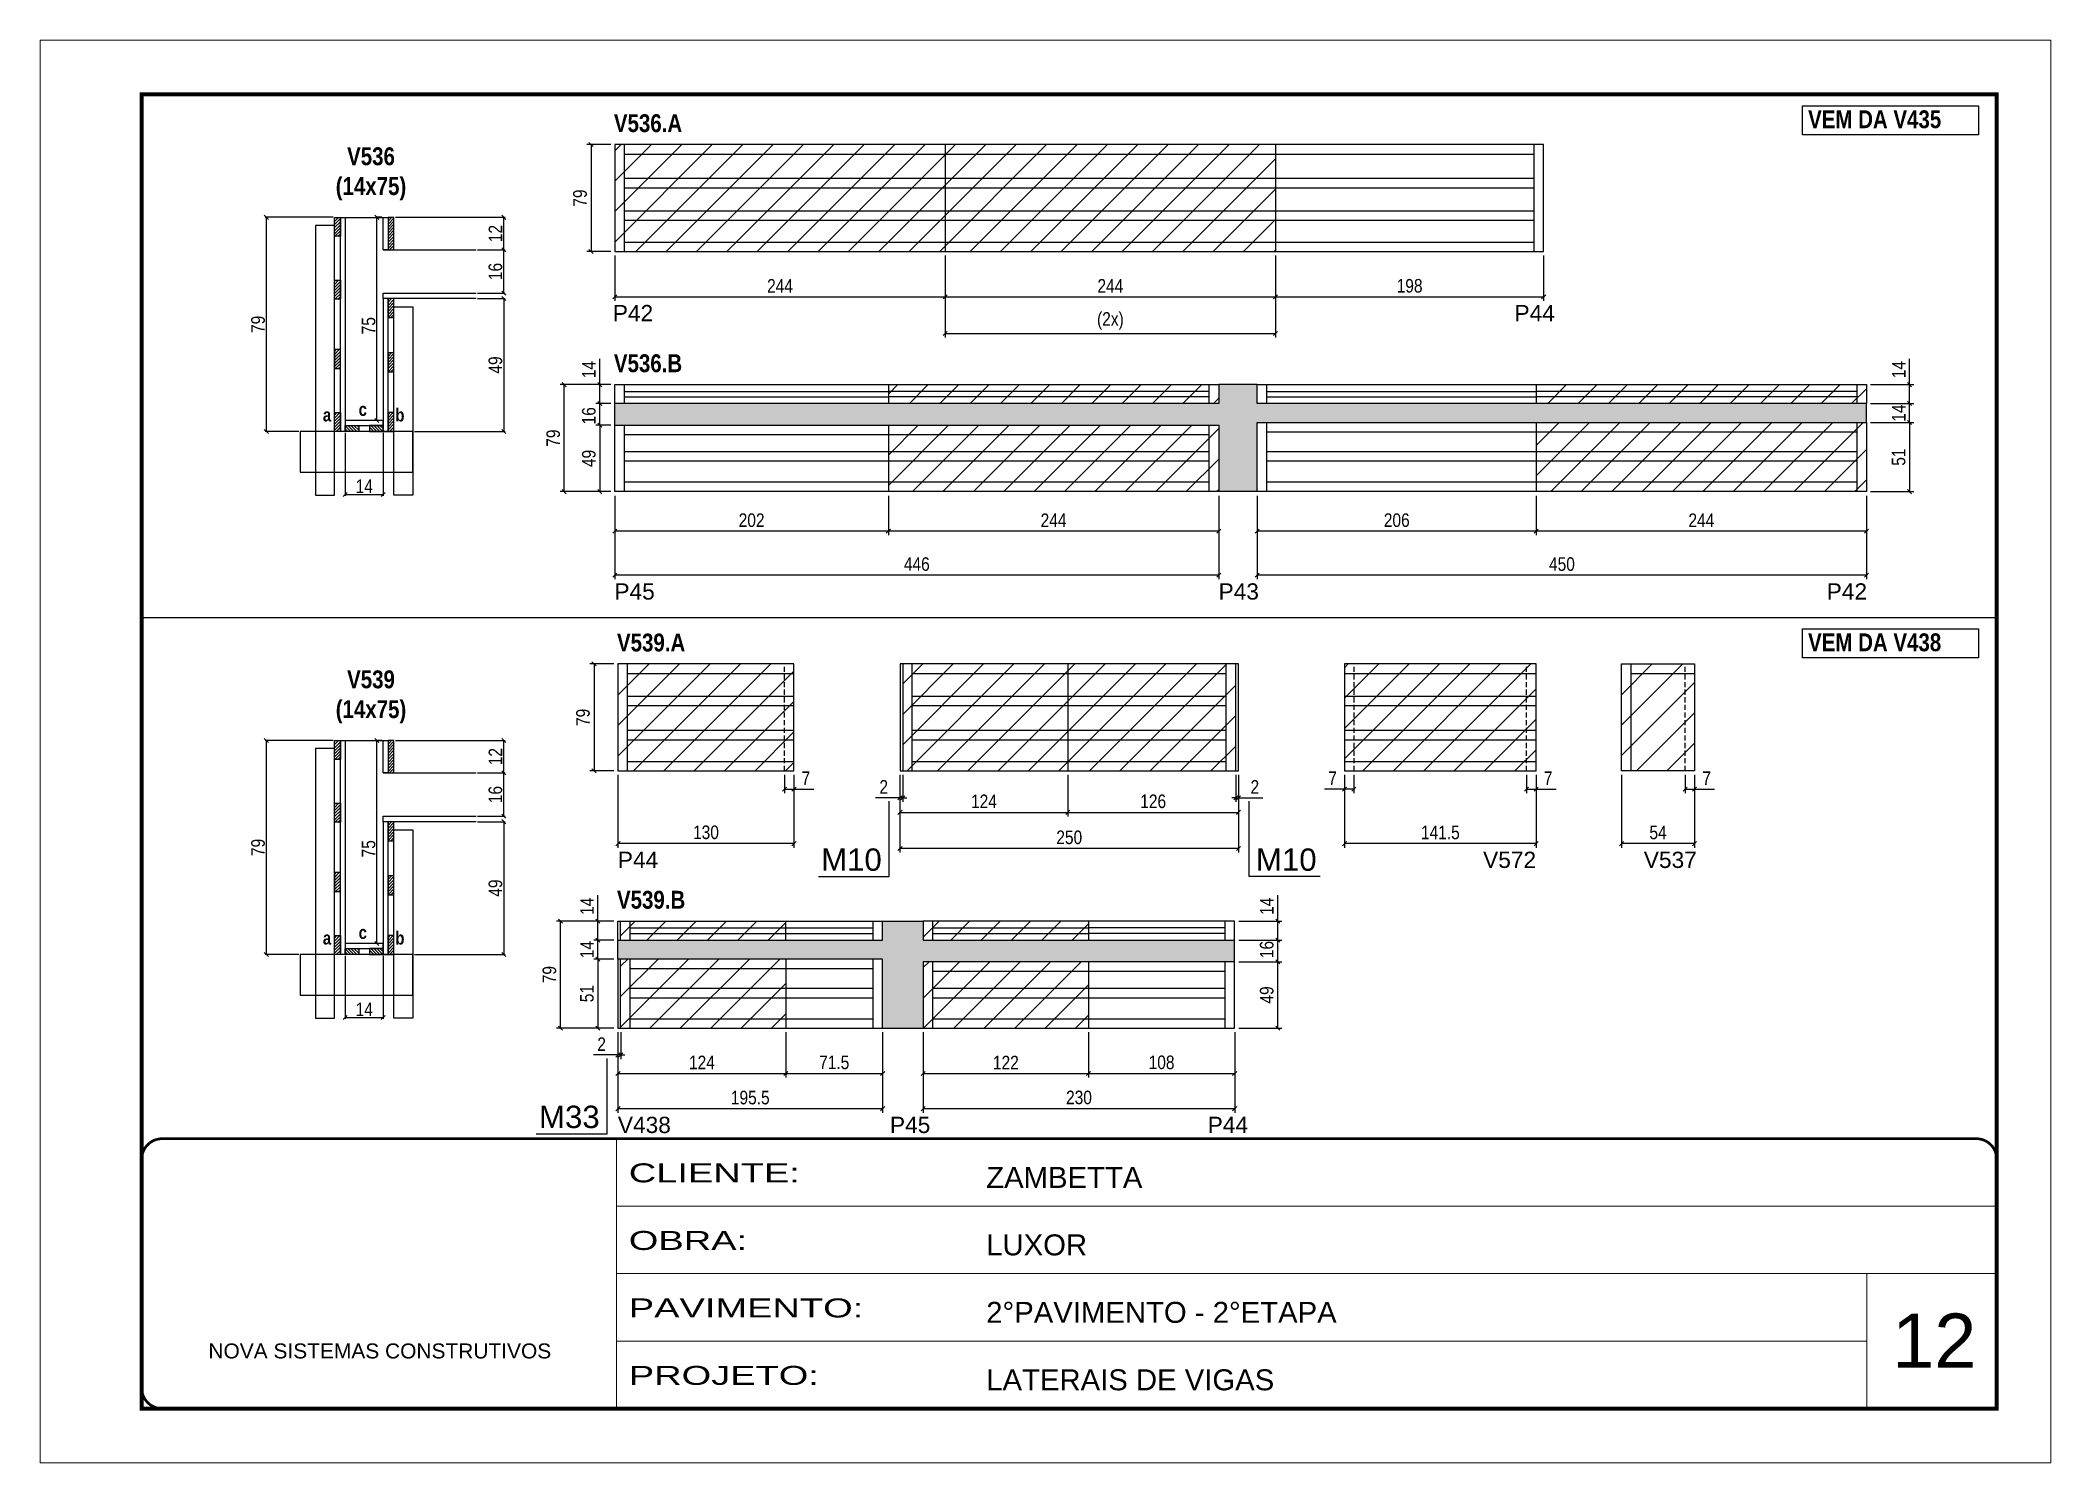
# Model space of a CAD drawing. Extents: x 3309 to 9563, y -2522 to 14608.
# Drawn here: x 8078 to 9563, y 11261 to 12311 of the extents above; entities that cross this region are included whole.
import ezdxf

# ---------------------------------------------------------------- set-up
doc = ezdxf.new("R2010")
doc.units = 0
for name, pattern in [('CONTINUO', [0]), ('DASHED', [0.75, 0.5, -0.25]), ('HIDDEN', [0.375, 0.25, -0.125])]:
    doc.linetypes.add(name, pattern=pattern)
for name, color, linetype in [('5', 5, 'Continuous'), ('COTA', 241, 'Continuous'), ('detalhes', 4, 'Continuous'), ('NOMENCLATURA', 7, 'Continuous'), ('Painéis', 200, 'Continuous'), ('SARR_2.2x7', 40, 'Continuous'), ('SARR_3.5x7', 81, 'Continuous'), ('SARR_EDITAR', 141, 'Continuous')]:
    doc.layers.add(name, color=color, linetype=linetype)
for name, color, linetype, lineweight in [('CARIMBO', 255, 'Continuous', 9), ('CONCRETO', 251, 'Continuous', 25), ('Folhas', 255, 'Continuous', 9), ('Hachura', 251, 'Continuous', 9), ('SARRAFO DE PRESSAO', 251, 'DASHED', 9)]:
    doc.layers.add(name, color=color, linetype=linetype, lineweight=lineweight)
doc.styles.add('ARIAL', font='arial.ttf')
doc.styles.add('COTA TECNICA', font='techl___.ttf', dxfattribs={"height": 10})
doc.styles.add('COTA TECNICA 2X', font='techl___.ttf', dxfattribs={"height": 10})
doc.styles.get("Standard").update_dxf_attribs({"font": 'arial.ttf'})
doc.styles.add('TECNICA', font='techb___.ttf', dxfattribs={"height": 10})
doc.styles.add('Tecnologia', font='')
doc.styles.get('Tecnologia').set_extended_font_data('Forgotten Futurist')
doc.dimstyles.new('PAINEL', dxfattribs={"dimtxt": 10, "dimasz": 3, "dimexe": 3, "dimexo": 3, "dimgap": 3, "dimtad": 1, "dimdec": 1, "dimzin": 12, "dimdsep": 46, "dimtxsty": 'COTA TECNICA', "dimblk1": 'OBLIQUE', "dimblk2": 'OBLIQUE', "dimsah": 1, "dimcen": 0.9, "dimclrd": 4, "dimclre": 4, "dimclrt": 240, "dimadec": 1, "dimazin": 3, "dimtfac": 1, "dimtdec": 1, "dimtmove": 0, "dimatfit": 3, "dimfxl": 1, "dimtolj": 1, "dimtzin": 12, "dimarcsym": 0})
doc.dimstyles.new('SECAO', dxfattribs={"dimscale": 0.333333, "dimtxt": 5, "dimasz": 9, "dimexe": 3, "dimexo": 3, "dimgap": 3, "dimtad": 1, "dimdec": 1, "dimlfac": 0.5, "dimzin": 12, "dimdsep": 46, "dimtxsty": 'COTA TECNICA 2X', "dimblk1": 'OBLIQUE', "dimblk2": 'OBLIQUE', "dimsah": 1, "dimcen": 0.9, "dimclrd": 4, "dimclre": 4, "dimclrt": 240, "dimadec": 1, "dimazin": 3, "dimtfac": 1, "dimtdec": 1, "dimtmove": 0, "dimatfit": 3, "dimfxl": 1, "dimtolj": 1, "dimtzin": 12, "dimarcsym": 0})
pattern_1 = [(45, (-115227.018, -21101.9856), (-1.122532015, 1.122532015), [])]
pattern_2 = [(45, (-115227.018, -21488.0766), (-1.122532015, 1.122532015), [])]

msp = doc.modelspace()

# ---------------------------------------------------------------- texts
at = {"layer": '5', "linetype": 'Continuous'}
for s, rotation, p in [('P42', 0.00004, (8500.79, 12103.31)), ('P44', 0.00004, (9166.78, 12103.31)), ('P45', 0.00004, (8501.96, 11897.84)), ('P43', 0.00004, (8948.2, 11897.84)), ('P42', 0.00004, (9397.35, 11897.84)), ('P44', 359.99996, (8504.51, 11699.74)), ('V572', 359.99996, (9143.58, 11699.74)), ('V537', 359.99996, (9262.28, 11699.74)), ('V438', 359.99996, (8504.51, 11504.09)), ('P45', 359.99996, (8705.49, 11504.09)), ('P44', 359.99996, (8940.15, 11504.09))]:
    msp.add_text(s, height=12, rotation=rotation, dxfattribs=at).set_placement(p)
at = {"layer": 'CARIMBO', "style": 'ARIAL'}
msp.add_text('12', height=40, dxfattribs=at).set_placement((9445.73, 11330.85))
at = {"layer": 'detalhes', "style": 'TECNICA'}
for s, p in [('a', (8286.63, 12029.33)), ('c', (8313.07, 12033.44)), ('b', (8340.19, 12029.32)), ('a', (8286.63, 11643.24)), ('c', (8313.07, 11647.35)), ('b', (8340.19, 11643.23))]:
    msp.add_text(s, height=9.6, dxfattribs=at).set_placement(p)
at = {"layer": 'NOMENCLATURA', "style": 'TECNICA'}
for s, p in [('V536.A', (8501.58, 12242.91)), ('VEM DA V435', (9383.63, 12245.79)), ('V536.B', (8501.58, 12065.7)), ('V539.A', (8503.86, 11859.56)), ('VEM DA V438', (9383.63, 11859.7)), ('V539.B', (8503.86, 11669.67))]:
    msp.add_text(s, height=13.2, dxfattribs=at).set_placement(p)
at = {"layer": 'NOMENCLATURA', "linetype": 'Continuous'}
for s, p in [('M10', (8654.62, 11697.64)), ('M10', (8975.79, 11697.64)), ('M33', (8446.27, 11507.76))]:
    msp.add_text(s, height=16.5, dxfattribs=at).set_placement(p)
at = {"layer": 'NOMENCLATURA', "char_height": 13.2, "attachment_point": 2, "style": 'TECNICA'}
for s, insert in [('V536\\P(14x75)', (8322.18, 12231.66)), ('V539\\P(14x75)', (8322.18, 11845.57))]:
    msp.add_mtext_dynamic_manual_height_columns(s, width=300.2766, gutter_width=1, heights=[0], dxfattribs=dict(at, insert=insert))

# ---------------------------------------------------------------- blocks, each defined once
blk = doc.blocks.new('9999999999')
at = {"color": 30, "linetype": 'CONTINUO'}
for p, q in [((98564.6, 34230.2), (98564.6, 34429.4)), ((98564.6, 34379.6), (99584, 34379.6)), ((98564.6, 34329.8), (99488, 34329.8)), ((99584, 34329.8), (99488, 34329.8)), ((99488, 34329.8), (99488, 34230.2)), ((98564.6, 34280), (99488, 34280))]:
    blk.add_line(p, q, dxfattribs=at)
at = {"color": 30, "linetype": 'CONTINUO', "const_width": 2}
blk.add_lwpolyline([(99584, 34230.2), (99584, 34414.4, 0.414214), (99569, 34429.4), (98229, 34429.4, 0.414214), (98214, 34414.4), (98214, 34245.2, 0.414214), (98229, 34230.2), (99584, 34230.2)], format="xyb", dxfattribs=at)
at = {"layer": 'Folhas'}
blk.add_lwpolyline([(98139, 34190.2), (99624, 34190.2), (99624, 35240.2), (98139, 35240.2)], close=True, dxfattribs=at)
at = {"layer": 'Folhas', "color": 30, "const_width": 3}
blk.add_lwpolyline([(98214, 34230.2), (99584, 34230.2), (99584, 35200.2), (98214, 35200.2)], close=True, dxfattribs=at)
at = {"color": 7, "linetype": 'Continuous', "ltscale": 5, "style": 'ARIAL'}
for s, height, p in [('ZAMBETTA', 15.48, (98837.7, 34393.1)), ('LUXOR', 15.48, (98837.7, 34343.3)), ('2°PAVIMENTO - 2°ETAPA', 15.483, (98837.7, 34293.5)), ('NOVA SISTEMAS CONSTRUTIVOS', 11.059, (98263.2, 34267.2)), ('LATERAIS DE VIGAS', 15.483, (98837.7, 34243.7))]:
    blk.add_text(s, height=height, dxfattribs=at).set_placement(p)
at = {"layer": 'Folhas', "color": 7, "style": 'Tecnologia', "width": 1.5}
for s, p in [('CLIENTE:', (98573.7, 34397.2)), ('OBRA:', (98573.7, 34347.3)), ('PAVIMENTO:', (98573.7, 34297.5)), ('PROJETO:', (98573.7, 34247.7))]:
    blk.add_text(s, height=14, dxfattribs=at).set_placement(p)
blk = doc.blocks.new('_Oblique')
at = {"color": 0, "linetype": 'ByBlock', "lineweight": -2}
blk.add_line((-0.5, -0.5), (0.5, 0.5), dxfattribs=at)
blk = doc.blocks.new('*D262')
at = {"layer": 'COTA', "color": 4, "lineweight": -2, "transparency": 16777216}
for p, q in [((8400.9, 12120), (8421.2, 12120)), ((8420.2, 12120), (8420.2, 12022)), ((8354.2, 12022), (8421.2, 12022))]:
    blk.add_line(p, q, dxfattribs=at)
at = {"layer": 'Defpoints', "color": 0, "transparency": 16777216}
for p in [(8399.9, 12120), (8353.2, 12022, 0), (8420.2, 12022)]:
    blk.add_point(p, dxfattribs=at)
at = {"layer": 'COTA', "color": 4, "lineweight": -2, "transparency": 16777216, "xscale": 3, "yscale": 3, "zscale": 3}
for p, rotation in [((8420.2, 12120), 90), ((8420.2, 12022), 270)]:
    blk.add_blockref('_Oblique', p, dxfattribs=dict(at, rotation=rotation))
at = {"layer": 'COTA', "color": 240, "transparency": 16777216, "insert": (8414.1, 12071), "char_height": 10, "attachment_point": 5, "rotation": 90, "style": 'COTA TECNICA 2X'}
blk.add_mtext('\\A1;49', dxfattribs=at)
blk = doc.blocks.new('*D263')
at = {"layer": 'COTA', "color": 4, "lineweight": -2, "transparency": 16777216}
for p, q in [((8330.2, 12180), (8325.5, 12180)), ((8326.5, 12030), (8326.5, 12180)), ((8330.2, 12030), (8325.5, 12030))]:
    blk.add_line(p, q, dxfattribs=at)
at = {"layer": 'Defpoints', "color": 0, "transparency": 16777216}
for p in [(8326.5, 12180), (8331.2, 12180), (8331.2, 12030)]:
    blk.add_point(p, dxfattribs=at)
at = {"layer": 'COTA', "color": 4, "lineweight": -2, "transparency": 16777216, "xscale": 3, "yscale": 3, "zscale": 3}
for p, rotation in [((8326.5, 12180), 90), ((8326.5, 12030), 270)]:
    blk.add_blockref('_Oblique', p, dxfattribs=dict(at, rotation=rotation))
at = {"layer": 'COTA', "color": 240, "transparency": 16777216, "insert": (8320.4, 12100), "char_height": 10, "attachment_point": 5, "rotation": 90, "style": 'COTA TECNICA 2X'}
blk.add_mtext('\\A1;75', dxfattribs=at)
blk = doc.blocks.new('*D282')
at = {"layer": 'COTA', "color": 4, "lineweight": -2, "transparency": 16777216}
for p, q in [((8400.9, 12156), (8421.2, 12156)), ((8420.2, 12124), (8420.2, 12156)), ((8400.9, 12124), (8421.2, 12124))]:
    blk.add_line(p, q, dxfattribs=at)
at = {"layer": 'Defpoints', "color": 0, "transparency": 16777216}
for p in [(8399.9, 12156), (8420.2, 12156), (8399.9, 12124)]:
    blk.add_point(p, dxfattribs=at)
at = {"layer": 'COTA', "color": 4, "lineweight": -2, "transparency": 16777216, "xscale": 3, "yscale": 3, "zscale": 3}
for p, rotation in [((8420.2, 12156), 90), ((8420.2, 12124), 270)]:
    blk.add_blockref('_Oblique', p, dxfattribs=dict(at, rotation=rotation))
at = {"layer": 'COTA', "color": 240, "transparency": 16777216, "insert": (8414.1, 12140), "char_height": 10, "attachment_point": 5, "rotation": 90, "style": 'COTA TECNICA 2X'}
blk.add_mtext('\\A1;16', dxfattribs=at)
blk = doc.blocks.new('*D283')
at = {"layer": 'COTA', "color": 4, "lineweight": -2, "transparency": 16777216}
for p, q in [((8340.2, 12180), (8421.2, 12180)), ((8420.2, 12156), (8420.2, 12180)), ((8400.9, 12156), (8421.2, 12156))]:
    blk.add_line(p, q, dxfattribs=at)
at = {"layer": 'Defpoints', "color": 0, "transparency": 16777216}
for p in [(8339.2, 12180), (8420.2, 12180), (8399.9, 12156)]:
    blk.add_point(p, dxfattribs=at)
at = {"layer": 'COTA', "color": 4, "lineweight": -2, "transparency": 16777216, "xscale": 3, "yscale": 3, "zscale": 3}
for p, rotation in [((8420.2, 12180), 90), ((8420.2, 12156), 270)]:
    blk.add_blockref('_Oblique', p, dxfattribs=dict(at, rotation=rotation))
at = {"layer": 'COTA', "color": 240, "transparency": 16777216, "insert": (8414.1, 12168), "char_height": 10, "attachment_point": 5, "rotation": 90, "style": 'COTA TECNICA 2X'}
blk.add_mtext('\\A1;12', dxfattribs=at)
blk = doc.blocks.new('*D284')
at = {"layer": 'COTA', "color": 4, "lineweight": -2, "transparency": 16777216}
for p, q in [((8303.2, 12021), (8303.2, 11974.4)), ((8331.2, 12021), (8331.2, 11974.4)), ((8303.2, 11975.4), (8331.2, 11975.4))]:
    blk.add_line(p, q, dxfattribs=at)
at = {"layer": 'Defpoints', "color": 0, "transparency": 16777216}
for p in [(8303.2, 12022), (8331.2, 12022), (8331.2, 11975.4)]:
    blk.add_point(p, dxfattribs=at)
at = {"layer": 'COTA', "color": 4, "lineweight": -2, "transparency": 16777216, "xscale": 3, "yscale": 3, "zscale": 3, "rotation": 180}
blk.add_blockref('_Oblique', (8303.2, 11975.4), dxfattribs=at)
at = {"layer": 'COTA', "color": 4, "lineweight": -2, "transparency": 16777216, "xscale": 3, "yscale": 3, "zscale": 3}
blk.add_blockref('_Oblique', (8331.2, 11975.4), dxfattribs=at)
at = {"layer": 'COTA', "color": 240, "transparency": 16777216, "insert": (8317.2, 11981.5), "char_height": 10, "attachment_point": 5, "style": 'COTA TECNICA 2X'}
blk.add_mtext('\\A1;14', dxfattribs=at)
blk = doc.blocks.new('*D268')
at = {"layer": 'COTA', "color": 4, "lineweight": -2, "transparency": 16777216}
for p, q in [((8294.2, 12180), (8243.9, 12180)), ((8244.9, 12022), (8244.9, 12180)), ((8269, 12022), (8243.9, 12022))]:
    blk.add_line(p, q, dxfattribs=at)
at = {"layer": 'Defpoints', "color": 0, "transparency": 16777216}
for p in [(8244.9, 12180), (8295.2, 12180), (8270, 12022)]:
    blk.add_point(p, dxfattribs=at)
at = {"layer": 'COTA', "color": 4, "lineweight": -2, "transparency": 16777216, "xscale": 3, "yscale": 3, "zscale": 3}
for p, rotation in [((8244.9, 12180), 90), ((8244.9, 12022), 270)]:
    blk.add_blockref('_Oblique', p, dxfattribs=dict(at, rotation=rotation))
at = {"layer": 'COTA', "color": 240, "transparency": 16777216, "insert": (8238.8, 12101), "char_height": 10, "attachment_point": 5, "rotation": 90, "style": 'COTA TECNICA 2X'}
blk.add_mtext('\\A1;79', dxfattribs=at)
blk = doc.blocks.new('*D269')
at = {"layer": 'COTA', "color": 4, "lineweight": -2, "transparency": 16777216}
for p, q in [((8976.8, 11974.5), (8976.8, 11912.9)), ((9426.8, 11974.5), (9426.8, 11912.9)), ((9426.8, 11915.9), (8976.8, 11915.9))]:
    blk.add_line(p, q, dxfattribs=at)
at = {"layer": 'Defpoints', "color": 0, "transparency": 16777216}
for p in [(8976.8, 11977.5), (9426.8, 11977.5), (8976.8, 11915.9)]:
    blk.add_point(p, dxfattribs=at)
at = {"layer": 'COTA', "color": 4, "lineweight": -2, "transparency": 16777216, "xscale": 3, "yscale": 3, "zscale": 3, "rotation": 180}
blk.add_blockref('_Oblique', (8976.8, 11915.9), dxfattribs=at)
at = {"layer": 'COTA', "color": 4, "lineweight": -2, "transparency": 16777216, "xscale": 3, "yscale": 3, "zscale": 3}
blk.add_blockref('_Oblique', (9426.8, 11915.9), dxfattribs=at)
at = {"layer": 'COTA', "color": 240, "transparency": 16777216, "insert": (9201.8, 11924), "char_height": 10, "attachment_point": 5, "style": 'COTA TECNICA'}
blk.add_mtext('\\A1;450', dxfattribs=at)
blk = doc.blocks.new('*D270')
at = {"layer": 'COTA', "color": 4, "lineweight": -2, "transparency": 16777216}
for p, q in [((9182.8, 11974.5), (9182.8, 11945.3)), ((9426.8, 11974.5), (9426.8, 11945.3)), ((9426.8, 11948.3), (9182.8, 11948.3))]:
    blk.add_line(p, q, dxfattribs=at)
at = {"layer": 'Defpoints', "color": 0, "transparency": 16777216}
for p in [(9182.8, 11977.5), (9426.8, 11977.5), (9182.8, 11948.3)]:
    blk.add_point(p, dxfattribs=at)
at = {"layer": 'COTA', "color": 4, "lineweight": -2, "transparency": 16777216, "xscale": 3, "yscale": 3, "zscale": 3, "rotation": 180}
blk.add_blockref('_Oblique', (9182.8, 11948.3), dxfattribs=at)
at = {"layer": 'COTA', "color": 4, "lineweight": -2, "transparency": 16777216, "xscale": 3, "yscale": 3, "zscale": 3}
blk.add_blockref('_Oblique', (9426.8, 11948.3), dxfattribs=at)
at = {"layer": 'COTA', "color": 240, "transparency": 16777216, "insert": (9304.8, 11956.4), "char_height": 10, "attachment_point": 5, "style": 'COTA TECNICA'}
blk.add_mtext('\\A1;244', dxfattribs=at)
blk = doc.blocks.new('*D271')
at = {"layer": 'COTA', "color": 4, "lineweight": -2, "transparency": 16777216}
for p, q in [((8976.8, 11974.5), (8976.8, 11945.3)), ((9182.8, 11974.5), (9182.8, 11945.3)), ((9182.8, 11948.3), (8976.8, 11948.3))]:
    blk.add_line(p, q, dxfattribs=at)
at = {"layer": 'Defpoints', "color": 0, "transparency": 16777216}
for p in [(8976.8, 11977.5), (9182.8, 11977.5), (8976.8, 11948.3)]:
    blk.add_point(p, dxfattribs=at)
at = {"layer": 'COTA', "color": 4, "lineweight": -2, "transparency": 16777216, "xscale": 3, "yscale": 3, "zscale": 3, "rotation": 180}
blk.add_blockref('_Oblique', (8976.8, 11948.3), dxfattribs=at)
at = {"layer": 'COTA', "color": 4, "lineweight": -2, "transparency": 16777216, "xscale": 3, "yscale": 3, "zscale": 3}
blk.add_blockref('_Oblique', (9182.8, 11948.3), dxfattribs=at)
at = {"layer": 'COTA', "color": 240, "transparency": 16777216, "insert": (9079.8, 11956.4), "char_height": 10, "attachment_point": 5, "style": 'COTA TECNICA'}
blk.add_mtext('\\A1;206', dxfattribs=at)
blk = doc.blocks.new('*D272')
at = {"layer": 'COTA', "color": 4, "lineweight": -2, "transparency": 16777216}
for p, q in [((8502.3, 11974.5), (8502.3, 11912.9)), ((8948.3, 11974.5), (8948.3, 11912.9)), ((8948.3, 11915.9), (8502.3, 11915.9))]:
    blk.add_line(p, q, dxfattribs=at)
at = {"layer": 'Defpoints', "color": 0, "transparency": 16777216}
for p in [(8502.3, 11977.5), (8948.3, 11977.5), (8502.3, 11915.9)]:
    blk.add_point(p, dxfattribs=at)
at = {"layer": 'COTA', "color": 4, "lineweight": -2, "transparency": 16777216, "xscale": 3, "yscale": 3, "zscale": 3, "rotation": 180}
blk.add_blockref('_Oblique', (8502.3, 11915.9), dxfattribs=at)
at = {"layer": 'COTA', "color": 4, "lineweight": -2, "transparency": 16777216, "xscale": 3, "yscale": 3, "zscale": 3}
blk.add_blockref('_Oblique', (8948.3, 11915.9), dxfattribs=at)
at = {"layer": 'COTA', "color": 240, "transparency": 16777216, "insert": (8725.3, 11924), "char_height": 10, "attachment_point": 5, "style": 'COTA TECNICA'}
blk.add_mtext('\\A1;446', dxfattribs=at)
blk = doc.blocks.new('*D273')
at = {"layer": 'COTA', "color": 4, "lineweight": -2, "transparency": 16777216}
for p, q in [((8704.3, 11974.5), (8704.3, 11945.3)), ((8948.3, 11974.5), (8948.3, 11945.3)), ((8948.3, 11948.3), (8704.3, 11948.3))]:
    blk.add_line(p, q, dxfattribs=at)
at = {"layer": 'Defpoints', "color": 0, "transparency": 16777216}
for p in [(8704.3, 11977.5), (8948.3, 11977.5), (8704.3, 11948.3)]:
    blk.add_point(p, dxfattribs=at)
at = {"layer": 'COTA', "color": 4, "lineweight": -2, "transparency": 16777216, "xscale": 3, "yscale": 3, "zscale": 3, "rotation": 180}
blk.add_blockref('_Oblique', (8704.3, 11948.3), dxfattribs=at)
at = {"layer": 'COTA', "color": 4, "lineweight": -2, "transparency": 16777216, "xscale": 3, "yscale": 3, "zscale": 3}
blk.add_blockref('_Oblique', (8948.3, 11948.3), dxfattribs=at)
at = {"layer": 'COTA', "color": 240, "transparency": 16777216, "insert": (8826.3, 11956.4), "char_height": 10, "attachment_point": 5, "style": 'COTA TECNICA'}
blk.add_mtext('\\A1;244', dxfattribs=at)
blk = doc.blocks.new('*D274')
at = {"layer": 'COTA', "color": 4, "lineweight": -2, "transparency": 16777216}
for p, q in [((8502.3, 11974.5), (8502.3, 11945.3)), ((8704.3, 11974.5), (8704.3, 11945.3)), ((8704.3, 11948.3), (8502.3, 11948.3))]:
    blk.add_line(p, q, dxfattribs=at)
at = {"layer": 'Defpoints', "color": 0, "transparency": 16777216}
for p in [(8502.3, 11977.5), (8704.3, 11977.5), (8502.3, 11948.3)]:
    blk.add_point(p, dxfattribs=at)
at = {"layer": 'COTA', "color": 4, "lineweight": -2, "transparency": 16777216, "xscale": 3, "yscale": 3, "zscale": 3, "rotation": 180}
blk.add_blockref('_Oblique', (8502.3, 11948.3), dxfattribs=at)
at = {"layer": 'COTA', "color": 4, "lineweight": -2, "transparency": 16777216, "xscale": 3, "yscale": 3, "zscale": 3}
blk.add_blockref('_Oblique', (8704.3, 11948.3), dxfattribs=at)
at = {"layer": 'COTA', "color": 240, "transparency": 16777216, "insert": (8603.3, 11956.4), "char_height": 10, "attachment_point": 5, "style": 'COTA TECNICA'}
blk.add_mtext('\\A1;202', dxfattribs=at)
blk = doc.blocks.new('*D275')
at = {"layer": 'COTA', "color": 4, "lineweight": -2, "transparency": 16777216}
for p, q in [((8499.3, 12026.5), (8488.2, 12026.5)), ((8491.2, 12026.5), (8491.2, 11977.5)), ((8499.3, 11977.5), (8488.2, 11977.5))]:
    blk.add_line(p, q, dxfattribs=at)
at = {"layer": 'Defpoints', "color": 0, "transparency": 16777216}
for p in [(8502.3, 12026.5), (8491.2, 11977.5), (8502.3, 11977.5)]:
    blk.add_point(p, dxfattribs=at)
at = {"layer": 'COTA', "color": 4, "lineweight": -2, "transparency": 16777216, "xscale": 3, "yscale": 3, "zscale": 3}
for p, rotation in [((8491.2, 12026.5), 90), ((8491.2, 11977.5), 270)]:
    blk.add_blockref('_Oblique', p, dxfattribs=dict(at, rotation=rotation))
at = {"layer": 'COTA', "color": 240, "transparency": 16777216, "insert": (8483.1, 12002), "char_height": 10, "attachment_point": 5, "rotation": 90, "style": 'COTA TECNICA'}
blk.add_mtext('\\A1;49', dxfattribs=at)
blk = doc.blocks.new('*D276')
at = {"layer": 'COTA', "color": 4, "lineweight": -2, "transparency": 16777216}
for p, q in [((8499.3, 12042.5), (8488.2, 12042.5)), ((8491.2, 12026.5), (8491.2, 12042.5)), ((8499.3, 12026.5), (8488.2, 12026.5))]:
    blk.add_line(p, q, dxfattribs=at)
at = {"layer": 'Defpoints', "color": 0, "transparency": 16777216}
for p in [(8491.2, 12042.5), (8502.3, 12042.5), (8502.3, 12026.5)]:
    blk.add_point(p, dxfattribs=at)
at = {"layer": 'COTA', "color": 4, "lineweight": -2, "transparency": 16777216, "xscale": 3, "yscale": 3, "zscale": 3}
for p, rotation in [((8491.2, 12042.5), 90), ((8491.2, 12026.5), 270)]:
    blk.add_blockref('_Oblique', p, dxfattribs=dict(at, rotation=rotation))
at = {"layer": 'COTA', "color": 240, "transparency": 16777216, "insert": (8483.1, 12033.5), "char_height": 10, "attachment_point": 5, "rotation": 90, "style": 'COTA TECNICA'}
blk.add_mtext('\\A1;16', dxfattribs=at)
blk = doc.blocks.new('*D277')
at = {"layer": 'COTA', "color": 4, "lineweight": -2, "transparency": 16777216}
for p, q in [((8491.2, 12056.5), (8491.2, 12075.6)), ((8499.3, 12056.5), (8488.2, 12056.5)), ((8491.2, 12042.5), (8491.2, 12056.5)), ((8499.3, 12042.5), (8488.2, 12042.5))]:
    blk.add_line(p, q, dxfattribs=at)
at = {"layer": 'Defpoints', "color": 0, "transparency": 16777216}
for p in [(8491.2, 12056.5), (8502.3, 12056.5), (8502.3, 12042.5)]:
    blk.add_point(p, dxfattribs=at)
at = {"layer": 'COTA', "color": 4, "lineweight": -2, "transparency": 16777216, "xscale": 3, "yscale": 3, "zscale": 3}
for p, rotation in [((8491.2, 12056.5), 90), ((8491.2, 12042.5), 270)]:
    blk.add_blockref('_Oblique', p, dxfattribs=dict(at, rotation=rotation))
at = {"layer": 'COTA', "color": 240, "transparency": 16777216, "insert": (8483.1, 12067.6), "char_height": 10, "attachment_point": 5, "rotation": 90, "style": 'COTA TECNICA'}
blk.add_mtext('\\A1;14', dxfattribs=at)
blk = doc.blocks.new('*D278')
at = {"layer": 'COTA', "color": 4, "lineweight": -2, "transparency": 16777216}
for p, q in [((8499.3, 12056.5), (8461.9, 12056.5)), ((8464.9, 11977.5), (8464.9, 12056.5)), ((8499.3, 11977.5), (8461.9, 11977.5))]:
    blk.add_line(p, q, dxfattribs=at)
at = {"layer": 'Defpoints', "color": 0, "transparency": 16777216}
for p in [(8464.9, 12056.5), (8502.3, 12056.5), (8502.3, 11977.5)]:
    blk.add_point(p, dxfattribs=at)
at = {"layer": 'COTA', "color": 4, "lineweight": -2, "transparency": 16777216, "xscale": 3, "yscale": 3, "zscale": 3}
for p, rotation in [((8464.9, 12056.5), 90), ((8464.9, 11977.5), 270)]:
    blk.add_blockref('_Oblique', p, dxfattribs=dict(at, rotation=rotation))
at = {"layer": 'COTA', "color": 240, "transparency": 16777216, "insert": (8456.8, 12017), "char_height": 10, "attachment_point": 5, "rotation": 90, "style": 'COTA TECNICA'}
blk.add_mtext('\\A1;79', dxfattribs=at)
blk = doc.blocks.new('*D279')
at = {"layer": 'COTA', "color": 4, "lineweight": -2, "transparency": 16777216}
for p, q in [((9429.8, 12028.5), (9461.6, 12028.5)), ((9458.6, 12028.5), (9458.6, 11977.5)), ((9429.8, 11977.5), (9461.6, 11977.5))]:
    blk.add_line(p, q, dxfattribs=at)
at = {"layer": 'Defpoints', "color": 0, "transparency": 16777216}
for p in [(9426.8, 12028.5), (9426.8, 11977.5), (9458.6, 11977.5)]:
    blk.add_point(p, dxfattribs=at)
at = {"layer": 'COTA', "color": 4, "lineweight": -2, "transparency": 16777216, "xscale": 3, "yscale": 3, "zscale": 3}
for p, rotation in [((9458.6, 12028.5), 90), ((9458.6, 11977.5), 270)]:
    blk.add_blockref('_Oblique', p, dxfattribs=dict(at, rotation=rotation))
at = {"layer": 'COTA', "color": 240, "transparency": 16777216, "insert": (9450.5, 12003), "char_height": 10, "attachment_point": 5, "rotation": 90, "style": 'COTA TECNICA'}
blk.add_mtext('\\A1;51', dxfattribs=at)
blk = doc.blocks.new('*D280')
at = {"layer": 'COTA', "color": 4, "lineweight": -2, "transparency": 16777216}
for p, q in [((9429.8, 12042.5), (9461.6, 12042.5)), ((9429.8, 12028.5), (9461.6, 12028.5)), ((9458.6, 12028.5), (9458.6, 12042.5))]:
    blk.add_line(p, q, dxfattribs=at)
at = {"layer": 'Defpoints', "color": 0, "transparency": 16777216}
for p in [(9426.8, 12042.5), (9426.8, 12028.5), (9458.6, 12042.5)]:
    blk.add_point(p, dxfattribs=at)
at = {"layer": 'COTA', "color": 4, "lineweight": -2, "transparency": 16777216, "xscale": 3, "yscale": 3, "zscale": 3}
for p, rotation in [((9458.6, 12042.5), 90), ((9458.6, 12028.5), 270)]:
    blk.add_blockref('_Oblique', p, dxfattribs=dict(at, rotation=rotation))
at = {"layer": 'COTA', "color": 240, "transparency": 16777216, "insert": (9450.6, 12035.5), "char_height": 10, "attachment_point": 5, "rotation": 90, "style": 'COTA TECNICA'}
blk.add_mtext('\\A1;14', dxfattribs=at)
blk = doc.blocks.new('*D281')
at = {"layer": 'COTA', "color": 4, "lineweight": -2, "transparency": 16777216}
for p, q in [((9458.6, 12056.5), (9458.6, 12075.6)), ((9429.8, 12056.5), (9461.6, 12056.5)), ((9458.6, 12042.5), (9458.6, 12056.5)), ((9429.8, 12042.5), (9461.6, 12042.5))]:
    blk.add_line(p, q, dxfattribs=at)
at = {"layer": 'Defpoints', "color": 0, "transparency": 16777216}
for p in [(9426.8, 12056.5), (9458.6, 12056.5), (9426.8, 12042.5)]:
    blk.add_point(p, dxfattribs=at)
at = {"layer": 'COTA', "color": 4, "lineweight": -2, "transparency": 16777216, "xscale": 3, "yscale": 3, "zscale": 3}
for p, rotation in [((9458.6, 12056.5), 90), ((9458.6, 12042.5), 270)]:
    blk.add_blockref('_Oblique', p, dxfattribs=dict(at, rotation=rotation))
at = {"layer": 'COTA', "color": 240, "transparency": 16777216, "insert": (9450.6, 12067.6), "char_height": 10, "attachment_point": 5, "rotation": 90, "style": 'COTA TECNICA'}
blk.add_mtext('\\A1;14', dxfattribs=at)
blk = doc.blocks.new('*D286')
at = {"layer": 'COTA', "color": 4, "lineweight": -2, "transparency": 16777216}
for p, q in [((8499.3, 12233.7), (8481.7, 12233.7)), ((8484.7, 12233.7), (8484.7, 12154.7)), ((8499.3, 12154.7), (8481.7, 12154.7))]:
    blk.add_line(p, q, dxfattribs=at)
at = {"layer": 'Defpoints', "color": 0, "transparency": 16777216}
for p in [(8502.3, 12233.7, 0), (8484.7, 12154.7), (8502.3, 12154.7, 0)]:
    blk.add_point(p, dxfattribs=at)
at = {"layer": 'COTA', "color": 4, "lineweight": -2, "transparency": 16777216, "xscale": 3, "yscale": 3, "zscale": 3}
for p, rotation in [((8484.7, 12233.7), 90), ((8484.7, 12154.7), 270)]:
    blk.add_blockref('_Oblique', p, dxfattribs=dict(at, rotation=rotation))
at = {"layer": 'COTA', "color": 240, "transparency": 16777216, "insert": (8476.6, 12194.2), "char_height": 10, "attachment_point": 5, "rotation": 90, "style": 'COTA TECNICA'}
blk.add_mtext('\\A1;79', dxfattribs=at)
blk = doc.blocks.new('*D287')
at = {"layer": 'COTA', "color": 4, "lineweight": -2, "transparency": 16777216}
for p, q in [((8502.3, 12151.7), (8502.3, 12118.3)), ((8746.3, 12151.7), (8746.3, 12118.3)), ((8502.3, 12121.3), (8746.3, 12121.3))]:
    blk.add_line(p, q, dxfattribs=at)
at = {"layer": 'Defpoints', "color": 0, "transparency": 16777216}
for p in [(8502.3, 12154.7), (8746.3, 12154.7), (8746.3, 12121.3)]:
    blk.add_point(p, dxfattribs=at)
at = {"layer": 'COTA', "color": 4, "lineweight": -2, "transparency": 16777216, "xscale": 3, "yscale": 3, "zscale": 3, "rotation": 180}
blk.add_blockref('_Oblique', (8502.3, 12121.3), dxfattribs=at)
at = {"layer": 'COTA', "color": 4, "lineweight": -2, "transparency": 16777216, "xscale": 3, "yscale": 3, "zscale": 3}
blk.add_blockref('_Oblique', (8746.3, 12121.3), dxfattribs=at)
at = {"layer": 'COTA', "color": 240, "transparency": 16777216, "insert": (8624.3, 12129.4), "char_height": 10, "attachment_point": 5, "style": 'COTA TECNICA'}
blk.add_mtext('\\A1;244', dxfattribs=at)
blk = doc.blocks.new('*D288')
at = {"layer": 'COTA', "color": 4, "lineweight": -2, "transparency": 16777216}
for p, q in [((8746.3, 12151.7), (8746.3, 12118.3)), ((8990.3, 12151.7), (8990.3, 12118.3)), ((8746.3, 12121.3), (8990.3, 12121.3))]:
    blk.add_line(p, q, dxfattribs=at)
at = {"layer": 'Defpoints', "color": 0, "transparency": 16777216}
for p in [(8746.3, 12154.7), (8990.3, 12154.7), (8990.3, 12121.3)]:
    blk.add_point(p, dxfattribs=at)
at = {"layer": 'COTA', "color": 4, "lineweight": -2, "transparency": 16777216, "xscale": 3, "yscale": 3, "zscale": 3, "rotation": 180}
blk.add_blockref('_Oblique', (8746.3, 12121.3), dxfattribs=at)
at = {"layer": 'COTA', "color": 4, "lineweight": -2, "transparency": 16777216, "xscale": 3, "yscale": 3, "zscale": 3}
blk.add_blockref('_Oblique', (8990.3, 12121.3), dxfattribs=at)
at = {"layer": 'COTA', "color": 240, "transparency": 16777216, "insert": (8868.3, 12129.4), "char_height": 10, "attachment_point": 5, "style": 'COTA TECNICA'}
blk.add_mtext('\\A1;244', dxfattribs=at)
blk = doc.blocks.new('*D289')
at = {"layer": 'COTA', "color": 4, "lineweight": -2, "transparency": 16777216}
for p, q in [((8990.3, 12151.7), (8990.3, 12118.3)), ((9188.3, 12151.7), (9188.3, 12118.3)), ((8990.3, 12121.3), (9188.3, 12121.3))]:
    blk.add_line(p, q, dxfattribs=at)
at = {"layer": 'Defpoints', "color": 0, "transparency": 16777216}
for p in [(8990.3, 12154.7), (9188.3, 12154.7), (9188.3, 12121.3)]:
    blk.add_point(p, dxfattribs=at)
at = {"layer": 'COTA', "color": 4, "lineweight": -2, "transparency": 16777216, "xscale": 3, "yscale": 3, "zscale": 3, "rotation": 180}
blk.add_blockref('_Oblique', (8990.3, 12121.3), dxfattribs=at)
at = {"layer": 'COTA', "color": 4, "lineweight": -2, "transparency": 16777216, "xscale": 3, "yscale": 3, "zscale": 3}
blk.add_blockref('_Oblique', (9188.3, 12121.3), dxfattribs=at)
at = {"layer": 'COTA', "color": 240, "transparency": 16777216, "insert": (9089.3, 12129.4), "char_height": 10, "attachment_point": 5, "style": 'COTA TECNICA'}
blk.add_mtext('\\A1;198', dxfattribs=at)
blk = doc.blocks.new('*D290')
at = {"layer": 'COTA', "color": 4, "lineweight": -2, "transparency": 16777216}
for p, q in [((8746.3, 12151.7), (8746.3, 12091.3)), ((8990.3, 12151.7), (8990.3, 12091.3)), ((8746.3, 12094.3), (8990.3, 12094.3))]:
    blk.add_line(p, q, dxfattribs=at)
at = {"layer": 'Defpoints', "color": 0, "transparency": 16777216}
for p in [(8746.3, 12154.7), (8990.3, 12154.7), (8990.3, 12094.3)]:
    blk.add_point(p, dxfattribs=at)
at = {"layer": 'COTA', "color": 4, "lineweight": -2, "transparency": 16777216, "xscale": 3, "yscale": 3, "zscale": 3, "rotation": 180}
blk.add_blockref('_Oblique', (8746.3, 12094.3), dxfattribs=at)
at = {"layer": 'COTA', "color": 4, "lineweight": -2, "transparency": 16777216, "xscale": 3, "yscale": 3, "zscale": 3}
blk.add_blockref('_Oblique', (8990.3, 12094.3), dxfattribs=at)
at = {"layer": 'COTA', "color": 240, "transparency": 16777216, "insert": (8868.3, 12103.5), "char_height": 10, "attachment_point": 5, "style": 'COTA TECNICA'}
blk.add_mtext('\\A1;(2x)', dxfattribs=at)
blk = doc.blocks.new('*D291')
at = {"layer": 'COTA', "color": 4, "lineweight": -2, "transparency": 16777216}
for p, q in [((8504.6, 11768.4), (8504.6, 11714.7)), ((8634.6, 11768.4), (8634.6, 11714.7)), ((8634.6, 11717.7), (8504.6, 11717.7))]:
    blk.add_line(p, q, dxfattribs=at)
at = {"layer": 'Defpoints', "color": 0, "transparency": 16777216}
for p in [(8504.6, 11771.4), (8634.6, 11771.4), (8504.6, 11717.7)]:
    blk.add_point(p, dxfattribs=at)
at = {"layer": 'COTA', "color": 4, "lineweight": -2, "transparency": 16777216, "xscale": 3, "yscale": 3, "zscale": 3, "rotation": 180}
blk.add_blockref('_Oblique', (8504.6, 11717.7), dxfattribs=at)
at = {"layer": 'COTA', "color": 4, "lineweight": -2, "transparency": 16777216, "xscale": 3, "yscale": 3, "zscale": 3}
blk.add_blockref('_Oblique', (8634.6, 11717.7), dxfattribs=at)
at = {"layer": 'COTA', "color": 240, "transparency": 16777216, "insert": (8569.6, 11726), "char_height": 10, "attachment_point": 5, "style": 'COTA TECNICA'}
blk.add_mtext('\\A1;130', dxfattribs=at)
blk = doc.blocks.new('*D292')
at = {"layer": 'COTA', "color": 4, "lineweight": -2, "transparency": 16777216}
for p, q in [((8501.6, 11850.4), (8483.9, 11850.4)), ((8486.9, 11850.4), (8486.9, 11771.4)), ((8501.6, 11771.4), (8483.9, 11771.4))]:
    blk.add_line(p, q, dxfattribs=at)
at = {"layer": 'Defpoints', "color": 0, "transparency": 16777216}
for p in [(8504.6, 11850.4), (8486.9, 11771.4), (8504.6, 11771.4)]:
    blk.add_point(p, dxfattribs=at)
at = {"layer": 'COTA', "color": 4, "lineweight": -2, "transparency": 16777216, "xscale": 3, "yscale": 3, "zscale": 3}
for p, rotation in [((8486.9, 11850.4), 90), ((8486.9, 11771.4), 270)]:
    blk.add_blockref('_Oblique', p, dxfattribs=dict(at, rotation=rotation))
at = {"layer": 'COTA', "color": 240, "transparency": 16777216, "insert": (8478.8, 11810.9), "char_height": 10, "attachment_point": 5, "rotation": 90, "style": 'COTA TECNICA'}
blk.add_mtext('\\A1;79', dxfattribs=at)
blk = doc.blocks.new('*D293')
at = {"layer": 'COTA', "color": 4, "lineweight": -2, "transparency": 16777216}
for p, q in [((8627.6, 11768.4), (8627.6, 11755)), ((8634.6, 11768.4), (8634.6, 11755)), ((8627.6, 11758), (8634.6, 11758)), ((8634.6, 11758), (8649.3, 11758))]:
    blk.add_line(p, q, dxfattribs=at)
at = {"layer": 'Defpoints', "color": 0, "transparency": 16777216}
for p in [(8627.6, 11771.4), (8634.6, 11771.4), (8634.6, 11758)]:
    blk.add_point(p, dxfattribs=at)
at = {"layer": 'COTA', "color": 4, "lineweight": -2, "transparency": 16777216, "xscale": 3, "yscale": 3, "zscale": 3, "rotation": 180}
blk.add_blockref('_Oblique', (8627.6, 11758), dxfattribs=at)
at = {"layer": 'COTA', "color": 4, "lineweight": -2, "transparency": 16777216, "xscale": 3, "yscale": 3, "zscale": 3}
blk.add_blockref('_Oblique', (8634.6, 11758), dxfattribs=at)
at = {"layer": 'COTA', "color": 240, "transparency": 16777216, "insert": (8643.4, 11766), "char_height": 10, "attachment_point": 5, "style": 'COTA TECNICA'}
blk.add_mtext('\\A1;7', dxfattribs=at)
blk = doc.blocks.new('*D294')
at = {"layer": 'COTA', "color": 4, "lineweight": -2, "transparency": 16777216}
for p, q in [((8712.9, 11768.4), (8712.9, 11711.2)), ((8962.9, 11768.4), (8962.9, 11711.2)), ((8962.9, 11714.2), (8712.9, 11714.2))]:
    blk.add_line(p, q, dxfattribs=at)
at = {"layer": 'Defpoints', "color": 0, "transparency": 16777216}
for p in [(8712.9, 11771.4), (8962.9, 11771.4), (8712.9, 11714.2)]:
    blk.add_point(p, dxfattribs=at)
at = {"layer": 'COTA', "color": 4, "lineweight": -2, "transparency": 16777216, "xscale": 3, "yscale": 3, "zscale": 3, "rotation": 180}
blk.add_blockref('_Oblique', (8712.9, 11714.2), dxfattribs=at)
at = {"layer": 'COTA', "color": 4, "lineweight": -2, "transparency": 16777216, "xscale": 3, "yscale": 3, "zscale": 3}
blk.add_blockref('_Oblique', (8962.9, 11714.2), dxfattribs=at)
at = {"layer": 'COTA', "color": 240, "transparency": 16777216, "insert": (8837.9, 11722.3), "char_height": 10, "attachment_point": 5, "style": 'COTA TECNICA'}
blk.add_mtext('\\A1;250', dxfattribs=at)
blk = doc.blocks.new('*D265')
at = {"layer": 'COTA', "color": 4, "lineweight": -2, "transparency": 16777216}
for p, q in [((8712.9, 11768.4), (8712.9, 11737.8)), ((8836.9, 11768.4), (8836.9, 11737.8)), ((8712.9, 11740.8), (8836.9, 11740.8))]:
    blk.add_line(p, q, dxfattribs=at)
at = {"layer": 'Defpoints', "color": 0, "transparency": 16777216}
for p in [(8712.9, 11771.4), (8836.9, 11771.4), (8836.9, 11740.8)]:
    blk.add_point(p, dxfattribs=at)
at = {"layer": 'COTA', "color": 4, "lineweight": -2, "transparency": 16777216, "xscale": 3, "yscale": 3, "zscale": 3, "rotation": 180}
blk.add_blockref('_Oblique', (8712.9, 11740.8), dxfattribs=at)
at = {"layer": 'COTA', "color": 4, "lineweight": -2, "transparency": 16777216, "xscale": 3, "yscale": 3, "zscale": 3}
blk.add_blockref('_Oblique', (8836.9, 11740.8), dxfattribs=at)
at = {"layer": 'COTA', "color": 240, "transparency": 16777216, "insert": (8774.9, 11748.9), "char_height": 10, "attachment_point": 5, "style": 'COTA TECNICA'}
blk.add_mtext('\\A1;124', dxfattribs=at)
blk = doc.blocks.new('*D266')
at = {"layer": 'COTA', "color": 4, "lineweight": -2, "transparency": 16777216}
for p, q in [((8712.9, 11768.4), (8712.9, 11748.6)), ((8714.9, 11768.4), (8714.9, 11748.6)), ((8712.9, 11751.6), (8694.8, 11751.6)), ((8714.9, 11751.6), (8712.9, 11751.6)), ((8714.9, 11751.6), (8717.9, 11751.6))]:
    blk.add_line(p, q, dxfattribs=at)
at = {"layer": 'Defpoints', "color": 0, "transparency": 16777216}
for p in [(8712.9, 11771.4), (8714.9, 11771.4), (8712.9, 11751.6)]:
    blk.add_point(p, dxfattribs=at)
at = {"layer": 'COTA', "color": 4, "lineweight": -2, "transparency": 16777216, "xscale": 3, "yscale": 3, "zscale": 3}
blk.add_blockref('_Oblique', (8712.9, 11751.6), dxfattribs=at)
at = {"layer": 'COTA', "color": 4, "lineweight": -2, "transparency": 16777216, "xscale": 3, "yscale": 3, "zscale": 3, "rotation": 180}
blk.add_blockref('_Oblique', (8714.9, 11751.6), dxfattribs=at)
at = {"layer": 'COTA', "color": 240, "transparency": 16777216, "insert": (8700.9, 11759.6), "char_height": 10, "attachment_point": 5, "style": 'COTA TECNICA'}
blk.add_mtext('\\A1;2', dxfattribs=at)
blk = doc.blocks.new('*D295')
at = {"layer": 'COTA', "color": 4, "lineweight": -2, "transparency": 16777216}
for p, q in [((8836.9, 11768.4), (8836.9, 11737.8)), ((8962.9, 11768.4), (8962.9, 11737.8)), ((8836.9, 11740.8), (8962.9, 11740.8))]:
    blk.add_line(p, q, dxfattribs=at)
at = {"layer": 'Defpoints', "color": 0, "transparency": 16777216}
for p in [(8836.9, 11771.4), (8962.9, 11771.4), (8962.9, 11740.8)]:
    blk.add_point(p, dxfattribs=at)
at = {"layer": 'COTA', "color": 4, "lineweight": -2, "transparency": 16777216, "xscale": 3, "yscale": 3, "zscale": 3, "rotation": 180}
blk.add_blockref('_Oblique', (8836.9, 11740.8), dxfattribs=at)
at = {"layer": 'COTA', "color": 4, "lineweight": -2, "transparency": 16777216, "xscale": 3, "yscale": 3, "zscale": 3}
blk.add_blockref('_Oblique', (8962.9, 11740.8), dxfattribs=at)
at = {"layer": 'COTA', "color": 240, "transparency": 16777216, "insert": (8899.9, 11748.9), "char_height": 10, "attachment_point": 5, "style": 'COTA TECNICA'}
blk.add_mtext('\\A1;126', dxfattribs=at)
blk = doc.blocks.new('*D267')
at = {"layer": 'COTA', "color": 4, "lineweight": -2, "transparency": 16777216}
for p, q in [((8960.9, 11768.4), (8960.9, 11748.6)), ((8962.9, 11768.4), (8962.9, 11748.6)), ((8960.9, 11751.6), (8957.9, 11751.6)), ((8960.9, 11751.6), (8962.9, 11751.6)), ((8962.9, 11751.6), (8981, 11751.6))]:
    blk.add_line(p, q, dxfattribs=at)
at = {"layer": 'Defpoints', "color": 0, "transparency": 16777216}
for p in [(8960.9, 11771.4), (8962.9, 11771.4), (8962.9, 11751.6)]:
    blk.add_point(p, dxfattribs=at)
at = {"layer": 'COTA', "color": 4, "lineweight": -2, "transparency": 16777216, "xscale": 3, "yscale": 3, "zscale": 3}
blk.add_blockref('_Oblique', (8960.9, 11751.6), dxfattribs=at)
at = {"layer": 'COTA', "color": 4, "lineweight": -2, "transparency": 16777216, "xscale": 3, "yscale": 3, "zscale": 3, "rotation": 180}
blk.add_blockref('_Oblique', (8962.9, 11751.6), dxfattribs=at)
at = {"layer": 'COTA', "color": 240, "transparency": 16777216, "insert": (8975, 11759.6), "char_height": 10, "attachment_point": 5, "style": 'COTA TECNICA'}
blk.add_mtext('\\A1;2', dxfattribs=at)
blk = doc.blocks.new('*D296')
at = {"layer": 'COTA', "color": 4, "lineweight": -2, "transparency": 16777216}
for p, q in [((9041.2, 11768.4), (9041.2, 11714.7)), ((9182.7, 11768.4), (9182.7, 11714.7)), ((9182.7, 11717.7), (9041.2, 11717.7))]:
    blk.add_line(p, q, dxfattribs=at)
at = {"layer": 'Defpoints', "color": 0, "transparency": 16777216}
for p in [(9041.2, 11771.4), (9182.7, 11771.4), (9041.2, 11717.7)]:
    blk.add_point(p, dxfattribs=at)
at = {"layer": 'COTA', "color": 4, "lineweight": -2, "transparency": 16777216, "xscale": 3, "yscale": 3, "zscale": 3, "rotation": 180}
blk.add_blockref('_Oblique', (9041.2, 11717.7), dxfattribs=at)
at = {"layer": 'COTA', "color": 4, "lineweight": -2, "transparency": 16777216, "xscale": 3, "yscale": 3, "zscale": 3}
blk.add_blockref('_Oblique', (9182.7, 11717.7), dxfattribs=at)
at = {"layer": 'COTA', "color": 240, "transparency": 16777216, "insert": (9112, 11725.9), "char_height": 10, "attachment_point": 5, "style": 'COTA TECNICA'}
blk.add_mtext('\\A1;141.5', dxfattribs=at)
blk = doc.blocks.new('*D285')
at = {"layer": 'COTA', "color": 4, "lineweight": -2, "transparency": 16777216}
for p, q in [((9175.7, 11768.4), (9175.7, 11755)), ((9182.7, 11768.4), (9182.7, 11755)), ((9175.7, 11758), (9182.7, 11758)), ((9182.7, 11758), (9197.5, 11758))]:
    blk.add_line(p, q, dxfattribs=at)
at = {"layer": 'Defpoints', "color": 0, "transparency": 16777216}
for p in [(9175.7, 11771.4), (9182.7, 11771.4), (9182.7, 11758)]:
    blk.add_point(p, dxfattribs=at)
at = {"layer": 'COTA', "color": 4, "lineweight": -2, "transparency": 16777216, "xscale": 3, "yscale": 3, "zscale": 3, "rotation": 180}
blk.add_blockref('_Oblique', (9175.7, 11758), dxfattribs=at)
at = {"layer": 'COTA', "color": 4, "lineweight": -2, "transparency": 16777216, "xscale": 3, "yscale": 3, "zscale": 3}
blk.add_blockref('_Oblique', (9182.7, 11758), dxfattribs=at)
at = {"layer": 'COTA', "color": 240, "transparency": 16777216, "insert": (9191.6, 11766), "char_height": 10, "attachment_point": 5, "style": 'COTA TECNICA'}
blk.add_mtext('\\A1;7', dxfattribs=at)
blk = doc.blocks.new('*D264')
at = {"layer": 'COTA', "color": 4, "lineweight": -2, "transparency": 16777216}
for p, q in [((9041.2, 11768.4), (9041.2, 11755)), ((9048.2, 11768.4), (9048.2, 11755)), ((9041.2, 11758), (9026.5, 11758)), ((9048.2, 11758), (9041.2, 11758))]:
    blk.add_line(p, q, dxfattribs=at)
at = {"layer": 'Defpoints', "color": 0, "transparency": 16777216}
for p in [(9041.2, 11771.4), (9048.2, 11771.4), (9041.2, 11758)]:
    blk.add_point(p, dxfattribs=at)
at = {"layer": 'COTA', "color": 4, "lineweight": -2, "transparency": 16777216, "xscale": 3, "yscale": 3, "zscale": 3, "rotation": 180}
blk.add_blockref('_Oblique', (9041.2, 11758), dxfattribs=at)
at = {"layer": 'COTA', "color": 4, "lineweight": -2, "transparency": 16777216, "xscale": 3, "yscale": 3, "zscale": 3}
blk.add_blockref('_Oblique', (9048.2, 11758), dxfattribs=at)
at = {"layer": 'COTA', "color": 240, "transparency": 16777216, "insert": (9032.4, 11766), "char_height": 10, "attachment_point": 5, "style": 'COTA TECNICA'}
blk.add_mtext('\\A1;7', dxfattribs=at)
blk = doc.blocks.new('*D297')
at = {"layer": 'COTA', "color": 4, "lineweight": -2, "transparency": 16777216}
for p, q in [((8400.9, 11733.9), (8421.2, 11733.9)), ((8420.2, 11733.9), (8420.2, 11635.9)), ((8354.2, 11635.9), (8421.2, 11635.9))]:
    blk.add_line(p, q, dxfattribs=at)
at = {"layer": 'Defpoints', "color": 0, "transparency": 16777216}
for p in [(8399.9, 11733.9), (8353.2, 11635.9, 0), (8420.2, 11635.9)]:
    blk.add_point(p, dxfattribs=at)
at = {"layer": 'COTA', "color": 4, "lineweight": -2, "transparency": 16777216, "xscale": 3, "yscale": 3, "zscale": 3}
for p, rotation in [((8420.2, 11733.9), 90), ((8420.2, 11635.9), 270)]:
    blk.add_blockref('_Oblique', p, dxfattribs=dict(at, rotation=rotation))
at = {"layer": 'COTA', "color": 240, "transparency": 16777216, "insert": (8414.1, 11684.9), "char_height": 10, "attachment_point": 5, "rotation": 90, "style": 'COTA TECNICA 2X'}
blk.add_mtext('\\A1;49', dxfattribs=at)
blk = doc.blocks.new('*D298')
at = {"layer": 'COTA', "color": 4, "lineweight": -2, "transparency": 16777216}
for p, q in [((8330.2, 11793.9), (8325.5, 11793.9)), ((8326.5, 11643.9), (8326.5, 11793.9)), ((8330.2, 11643.9), (8325.5, 11643.9))]:
    blk.add_line(p, q, dxfattribs=at)
at = {"layer": 'Defpoints', "color": 0, "transparency": 16777216}
for p in [(8326.5, 11793.9), (8331.2, 11793.9), (8331.2, 11643.9)]:
    blk.add_point(p, dxfattribs=at)
at = {"layer": 'COTA', "color": 4, "lineweight": -2, "transparency": 16777216, "xscale": 3, "yscale": 3, "zscale": 3}
for p, rotation in [((8326.5, 11793.9), 90), ((8326.5, 11643.9), 270)]:
    blk.add_blockref('_Oblique', p, dxfattribs=dict(at, rotation=rotation))
at = {"layer": 'COTA', "color": 240, "transparency": 16777216, "insert": (8320.4, 11713.9), "char_height": 10, "attachment_point": 5, "rotation": 90, "style": 'COTA TECNICA 2X'}
blk.add_mtext('\\A1;75', dxfattribs=at)
blk = doc.blocks.new('*D299')
at = {"layer": 'COTA', "color": 4, "lineweight": -2, "transparency": 16777216}
for p, q in [((8400.9, 11769.9), (8421.2, 11769.9)), ((8420.2, 11737.9), (8420.2, 11769.9)), ((8400.9, 11737.9), (8421.2, 11737.9))]:
    blk.add_line(p, q, dxfattribs=at)
at = {"layer": 'Defpoints', "color": 0, "transparency": 16777216}
for p in [(8399.9, 11769.9), (8420.2, 11769.9), (8399.9, 11737.9)]:
    blk.add_point(p, dxfattribs=at)
at = {"layer": 'COTA', "color": 4, "lineweight": -2, "transparency": 16777216, "xscale": 3, "yscale": 3, "zscale": 3}
for p, rotation in [((8420.2, 11769.9), 90), ((8420.2, 11737.9), 270)]:
    blk.add_blockref('_Oblique', p, dxfattribs=dict(at, rotation=rotation))
at = {"layer": 'COTA', "color": 240, "transparency": 16777216, "insert": (8414.1, 11753.9), "char_height": 10, "attachment_point": 5, "rotation": 90, "style": 'COTA TECNICA 2X'}
blk.add_mtext('\\A1;16', dxfattribs=at)
blk = doc.blocks.new('*D300')
at = {"layer": 'COTA', "color": 4, "lineweight": -2, "transparency": 16777216}
for p, q in [((8340.2, 11793.9), (8421.2, 11793.9)), ((8420.2, 11769.9), (8420.2, 11793.9)), ((8400.9, 11769.9), (8421.2, 11769.9))]:
    blk.add_line(p, q, dxfattribs=at)
at = {"layer": 'Defpoints', "color": 0, "transparency": 16777216}
for p in [(8339.2, 11793.9), (8420.2, 11793.9), (8399.9, 11769.9)]:
    blk.add_point(p, dxfattribs=at)
at = {"layer": 'COTA', "color": 4, "lineweight": -2, "transparency": 16777216, "xscale": 3, "yscale": 3, "zscale": 3}
for p, rotation in [((8420.2, 11793.9), 90), ((8420.2, 11769.9), 270)]:
    blk.add_blockref('_Oblique', p, dxfattribs=dict(at, rotation=rotation))
at = {"layer": 'COTA', "color": 240, "transparency": 16777216, "insert": (8414.1, 11781.9), "char_height": 10, "attachment_point": 5, "rotation": 90, "style": 'COTA TECNICA 2X'}
blk.add_mtext('\\A1;12', dxfattribs=at)
blk = doc.blocks.new('*D301')
at = {"layer": 'COTA', "color": 4, "lineweight": -2, "transparency": 16777216}
for p, q in [((8303.2, 11634.9), (8303.2, 11588.3)), ((8331.2, 11634.9), (8331.2, 11588.3)), ((8303.2, 11589.3), (8331.2, 11589.3))]:
    blk.add_line(p, q, dxfattribs=at)
at = {"layer": 'Defpoints', "color": 0, "transparency": 16777216}
for p in [(8303.2, 11635.9), (8331.2, 11635.9), (8331.2, 11589.3)]:
    blk.add_point(p, dxfattribs=at)
at = {"layer": 'COTA', "color": 4, "lineweight": -2, "transparency": 16777216, "xscale": 3, "yscale": 3, "zscale": 3, "rotation": 180}
blk.add_blockref('_Oblique', (8303.2, 11589.3), dxfattribs=at)
at = {"layer": 'COTA', "color": 4, "lineweight": -2, "transparency": 16777216, "xscale": 3, "yscale": 3, "zscale": 3}
blk.add_blockref('_Oblique', (8331.2, 11589.3), dxfattribs=at)
at = {"layer": 'COTA', "color": 240, "transparency": 16777216, "insert": (8317.2, 11595.4), "char_height": 10, "attachment_point": 5, "style": 'COTA TECNICA 2X'}
blk.add_mtext('\\A1;14', dxfattribs=at)
blk = doc.blocks.new('*D302')
at = {"layer": 'COTA', "color": 4, "lineweight": -2, "transparency": 16777216}
for p, q in [((8294.2, 11793.9), (8243.9, 11793.9)), ((8244.9, 11635.9), (8244.9, 11793.9)), ((8269, 11635.9), (8243.9, 11635.9))]:
    blk.add_line(p, q, dxfattribs=at)
at = {"layer": 'Defpoints', "color": 0, "transparency": 16777216}
for p in [(8244.9, 11793.9), (8295.2, 11793.9), (8270, 11635.9)]:
    blk.add_point(p, dxfattribs=at)
at = {"layer": 'COTA', "color": 4, "lineweight": -2, "transparency": 16777216, "xscale": 3, "yscale": 3, "zscale": 3}
for p, rotation in [((8244.9, 11793.9), 90), ((8244.9, 11635.9), 270)]:
    blk.add_blockref('_Oblique', p, dxfattribs=dict(at, rotation=rotation))
at = {"layer": 'COTA', "color": 240, "transparency": 16777216, "insert": (8238.8, 11714.9), "char_height": 10, "attachment_point": 5, "rotation": 90, "style": 'COTA TECNICA 2X'}
blk.add_mtext('\\A1;79', dxfattribs=at)
blk = doc.blocks.new('*D303')
at = {"layer": 'COTA', "color": 4, "lineweight": -2, "transparency": 16777216}
for p, q in [((9292.8, 11768.4), (9292.8, 11755)), ((9299.8, 11768.4), (9299.8, 11755)), ((9292.8, 11758), (9299.8, 11758)), ((9299.8, 11758), (9314.5, 11758))]:
    blk.add_line(p, q, dxfattribs=at)
at = {"layer": 'Defpoints', "color": 0, "transparency": 16777216}
for p in [(9292.8, 11771.4), (9299.8, 11771.4), (9299.8, 11758)]:
    blk.add_point(p, dxfattribs=at)
at = {"layer": 'COTA', "color": 4, "lineweight": -2, "transparency": 16777216, "xscale": 3, "yscale": 3, "zscale": 3, "rotation": 180}
blk.add_blockref('_Oblique', (9292.8, 11758), dxfattribs=at)
at = {"layer": 'COTA', "color": 4, "lineweight": -2, "transparency": 16777216, "xscale": 3, "yscale": 3, "zscale": 3}
blk.add_blockref('_Oblique', (9299.8, 11758), dxfattribs=at)
at = {"layer": 'COTA', "color": 240, "transparency": 16777216, "insert": (9308.7, 11766), "char_height": 10, "attachment_point": 5, "style": 'COTA TECNICA'}
blk.add_mtext('\\A1;7', dxfattribs=at)
blk = doc.blocks.new('*D304')
at = {"layer": 'COTA', "color": 4, "lineweight": -2, "transparency": 16777216}
for p, q in [((9245.8, 11768.4), (9245.8, 11714.7)), ((9299.8, 11768.4), (9299.8, 11714.7)), ((9299.8, 11717.7), (9245.8, 11717.7))]:
    blk.add_line(p, q, dxfattribs=at)
at = {"layer": 'Defpoints', "color": 0, "transparency": 16777216}
for p in [(9245.8, 11771.4), (9299.8, 11771.4), (9245.8, 11717.7)]:
    blk.add_point(p, dxfattribs=at)
at = {"layer": 'COTA', "color": 4, "lineweight": -2, "transparency": 16777216, "xscale": 3, "yscale": 3, "zscale": 3, "rotation": 180}
blk.add_blockref('_Oblique', (9245.8, 11717.7), dxfattribs=at)
at = {"layer": 'COTA', "color": 4, "lineweight": -2, "transparency": 16777216, "xscale": 3, "yscale": 3, "zscale": 3}
blk.add_blockref('_Oblique', (9299.8, 11717.7), dxfattribs=at)
at = {"layer": 'COTA', "color": 240, "transparency": 16777216, "insert": (9272.8, 11725.9), "char_height": 10, "attachment_point": 5, "style": 'COTA TECNICA'}
blk.add_mtext('\\A1;54', dxfattribs=at)
blk = doc.blocks.new('*D305')
at = {"layer": 'COTA', "color": 4, "lineweight": -2, "transparency": 16777216}
for p, q in [((8504.6, 11578.5), (8504.6, 11519.1)), ((8700.1, 11578.5), (8700.1, 11519.1)), ((8504.6, 11522.1), (8700.1, 11522.1))]:
    blk.add_line(p, q, dxfattribs=at)
at = {"layer": 'Defpoints', "color": 0, "transparency": 16777216}
for p in [(8504.6, 11581.5), (8700.1, 11581.5), (8700.1, 11522.1)]:
    blk.add_point(p, dxfattribs=at)
at = {"layer": 'COTA', "color": 4, "lineweight": -2, "transparency": 16777216, "xscale": 3, "yscale": 3, "zscale": 3, "rotation": 180}
blk.add_blockref('_Oblique', (8504.6, 11522.1), dxfattribs=at)
at = {"layer": 'COTA', "color": 4, "lineweight": -2, "transparency": 16777216, "xscale": 3, "yscale": 3, "zscale": 3}
blk.add_blockref('_Oblique', (8700.1, 11522.1), dxfattribs=at)
at = {"layer": 'COTA', "color": 240, "transparency": 16777216, "insert": (8602.3, 11530.2), "char_height": 10, "attachment_point": 5, "style": 'COTA TECNICA'}
blk.add_mtext('\\A1;195.5', dxfattribs=at)
blk = doc.blocks.new('*D306')
at = {"layer": 'COTA', "color": 4, "lineweight": -2, "transparency": 16777216}
for p, q in [((8501.6, 11632.5), (8486.8, 11632.5)), ((8489.8, 11632.5), (8489.8, 11581.5)), ((8501.6, 11581.5), (8486.8, 11581.5))]:
    blk.add_line(p, q, dxfattribs=at)
at = {"layer": 'Defpoints', "color": 0, "transparency": 16777216}
for p in [(8504.6, 11632.5, 0), (8489.8, 11581.5), (8504.6, 11581.5, 0)]:
    blk.add_point(p, dxfattribs=at)
at = {"layer": 'COTA', "color": 4, "lineweight": -2, "transparency": 16777216, "xscale": 3, "yscale": 3, "zscale": 3}
for p, rotation in [((8489.8, 11632.5), 90), ((8489.8, 11581.5), 270)]:
    blk.add_blockref('_Oblique', p, dxfattribs=dict(at, rotation=rotation))
at = {"layer": 'COTA', "color": 240, "transparency": 16777216, "insert": (8481.7, 11607), "char_height": 10, "attachment_point": 5, "rotation": 90, "style": 'COTA TECNICA'}
blk.add_mtext('\\A1;51', dxfattribs=at)
blk = doc.blocks.new('*D307')
at = {"layer": 'COTA', "color": 4, "lineweight": -2, "transparency": 16777216}
for p, q in [((8501.6, 11646.5), (8486.8, 11646.5)), ((8489.8, 11632.5), (8489.8, 11646.5)), ((8501.6, 11632.5), (8486.8, 11632.5))]:
    blk.add_line(p, q, dxfattribs=at)
at = {"layer": 'Defpoints', "color": 0, "transparency": 16777216}
for p in [(8489.8, 11646.5), (8504.6, 11646.5, 0), (8504.6, 11632.5, 0)]:
    blk.add_point(p, dxfattribs=at)
at = {"layer": 'COTA', "color": 4, "lineweight": -2, "transparency": 16777216, "xscale": 3, "yscale": 3, "zscale": 3}
for p, rotation in [((8489.8, 11646.5), 90), ((8489.8, 11632.5), 270)]:
    blk.add_blockref('_Oblique', p, dxfattribs=dict(at, rotation=rotation))
at = {"layer": 'COTA', "color": 240, "transparency": 16777216, "insert": (8481.7, 11639.5), "char_height": 10, "attachment_point": 5, "rotation": 90, "style": 'COTA TECNICA'}
blk.add_mtext('\\A1;14', dxfattribs=at)
blk = doc.blocks.new('*D308')
at = {"layer": 'COTA', "color": 4, "lineweight": -2, "transparency": 16777216}
for p, q in [((8489.8, 11660.5), (8489.8, 11679.6)), ((8501.6, 11660.5), (8486.8, 11660.5)), ((8489.8, 11646.5), (8489.8, 11660.5)), ((8501.6, 11646.5), (8486.8, 11646.5))]:
    blk.add_line(p, q, dxfattribs=at)
at = {"layer": 'Defpoints', "color": 0, "transparency": 16777216}
for p in [(8489.8, 11660.5), (8504.6, 11660.5), (8504.6, 11646.5)]:
    blk.add_point(p, dxfattribs=at)
at = {"layer": 'COTA', "color": 4, "lineweight": -2, "transparency": 16777216, "xscale": 3, "yscale": 3, "zscale": 3}
for p, rotation in [((8489.8, 11660.5), 90), ((8489.8, 11646.5), 270)]:
    blk.add_blockref('_Oblique', p, dxfattribs=dict(at, rotation=rotation))
at = {"layer": 'COTA', "color": 240, "transparency": 16777216, "insert": (8481.7, 11671.5), "char_height": 10, "attachment_point": 5, "rotation": 90, "style": 'COTA TECNICA'}
blk.add_mtext('\\A1;14', dxfattribs=at)
blk = doc.blocks.new('*D309')
at = {"layer": 'COTA', "color": 4, "lineweight": -2, "transparency": 16777216}
for p, q in [((8504.6, 11578.5), (8504.6, 11545.1)), ((8628.6, 11578.5), (8628.6, 11545.1)), ((8504.6, 11548.1), (8628.6, 11548.1))]:
    blk.add_line(p, q, dxfattribs=at)
at = {"layer": 'Defpoints', "color": 0, "transparency": 16777216}
for p in [(8504.6, 11581.5), (8628.6, 11581.5), (8628.6, 11548.1)]:
    blk.add_point(p, dxfattribs=at)
at = {"layer": 'COTA', "color": 4, "lineweight": -2, "transparency": 16777216, "xscale": 3, "yscale": 3, "zscale": 3, "rotation": 180}
blk.add_blockref('_Oblique', (8504.6, 11548.1), dxfattribs=at)
at = {"layer": 'COTA', "color": 4, "lineweight": -2, "transparency": 16777216, "xscale": 3, "yscale": 3, "zscale": 3}
blk.add_blockref('_Oblique', (8628.6, 11548.1), dxfattribs=at)
at = {"layer": 'COTA', "color": 240, "transparency": 16777216, "insert": (8566.6, 11556.2), "char_height": 10, "attachment_point": 5, "style": 'COTA TECNICA'}
blk.add_mtext('\\A1;124', dxfattribs=at)
blk = doc.blocks.new('*D310')
at = {"layer": 'COTA', "color": 4, "lineweight": -2, "transparency": 16777216}
for p, q in [((8628.6, 11578.5), (8628.6, 11545.1)), ((8700.1, 11578.5), (8700.1, 11545.1)), ((8628.6, 11548.1), (8700.1, 11548.1))]:
    blk.add_line(p, q, dxfattribs=at)
at = {"layer": 'Defpoints', "color": 0, "transparency": 16777216}
for p in [(8628.6, 11581.5), (8700.1, 11581.5), (8700.1, 11548.1)]:
    blk.add_point(p, dxfattribs=at)
at = {"layer": 'COTA', "color": 4, "lineweight": -2, "transparency": 16777216, "xscale": 3, "yscale": 3, "zscale": 3, "rotation": 180}
blk.add_blockref('_Oblique', (8628.6, 11548.1), dxfattribs=at)
at = {"layer": 'COTA', "color": 4, "lineweight": -2, "transparency": 16777216, "xscale": 3, "yscale": 3, "zscale": 3}
blk.add_blockref('_Oblique', (8700.1, 11548.1), dxfattribs=at)
at = {"layer": 'COTA', "color": 240, "transparency": 16777216, "insert": (8664.3, 11556.2), "char_height": 10, "attachment_point": 5, "style": 'COTA TECNICA'}
blk.add_mtext('\\A1;71.5', dxfattribs=at)
blk = doc.blocks.new('*D311')
at = {"layer": 'COTA', "color": 4, "lineweight": -2, "transparency": 16777216}
for p, q in [((8504.6, 11578.5), (8504.6, 11558.7)), ((8506.6, 11578.5), (8506.6, 11558.7)), ((8504.6, 11561.7), (8486.5, 11561.7)), ((8506.6, 11561.7), (8504.6, 11561.7)), ((8506.6, 11561.7), (8509.6, 11561.7))]:
    blk.add_line(p, q, dxfattribs=at)
at = {"layer": 'Defpoints', "color": 0, "transparency": 16777216}
for p in [(8504.6, 11581.5), (8506.6, 11581.5), (8504.6, 11561.7)]:
    blk.add_point(p, dxfattribs=at)
at = {"layer": 'COTA', "color": 4, "lineweight": -2, "transparency": 16777216, "xscale": 3, "yscale": 3, "zscale": 3}
blk.add_blockref('_Oblique', (8504.6, 11561.7), dxfattribs=at)
at = {"layer": 'COTA', "color": 4, "lineweight": -2, "transparency": 16777216, "xscale": 3, "yscale": 3, "zscale": 3, "rotation": 180}
blk.add_blockref('_Oblique', (8506.6, 11561.7), dxfattribs=at)
at = {"layer": 'COTA', "color": 240, "transparency": 16777216, "insert": (8492.5, 11569.7), "char_height": 10, "attachment_point": 5, "style": 'COTA TECNICA'}
blk.add_mtext('\\A1;2', dxfattribs=at)
blk = doc.blocks.new('*D312')
at = {"layer": 'COTA', "color": 4, "lineweight": -2, "transparency": 16777216}
for p, q in [((8730.1, 11578.5), (8730.1, 11519.1)), ((8960.1, 11578.5), (8960.1, 11519.1)), ((8730.1, 11522.1), (8960.1, 11522.1))]:
    blk.add_line(p, q, dxfattribs=at)
at = {"layer": 'Defpoints', "color": 0, "transparency": 16777216}
for p in [(8730.1, 11581.5), (8960.1, 11581.5), (8960.1, 11522.1)]:
    blk.add_point(p, dxfattribs=at)
at = {"layer": 'COTA', "color": 4, "lineweight": -2, "transparency": 16777216, "xscale": 3, "yscale": 3, "zscale": 3, "rotation": 180}
blk.add_blockref('_Oblique', (8730.1, 11522.1), dxfattribs=at)
at = {"layer": 'COTA', "color": 4, "lineweight": -2, "transparency": 16777216, "xscale": 3, "yscale": 3, "zscale": 3}
blk.add_blockref('_Oblique', (8960.1, 11522.1), dxfattribs=at)
at = {"layer": 'COTA', "color": 240, "transparency": 16777216, "insert": (8845.1, 11530.3), "char_height": 10, "attachment_point": 5, "style": 'COTA TECNICA'}
blk.add_mtext('\\A1;230', dxfattribs=at)
blk = doc.blocks.new('*D313')
at = {"layer": 'COTA', "color": 4, "lineweight": -2, "transparency": 16777216}
for p, q in [((8730.1, 11578.5), (8730.1, 11545.1)), ((8852.1, 11578.5), (8852.1, 11545.1)), ((8730.1, 11548.1), (8852.1, 11548.1))]:
    blk.add_line(p, q, dxfattribs=at)
at = {"layer": 'Defpoints', "color": 0, "transparency": 16777216}
for p in [(8730.1, 11581.5), (8852.1, 11581.5), (8852.1, 11548.1)]:
    blk.add_point(p, dxfattribs=at)
at = {"layer": 'COTA', "color": 4, "lineweight": -2, "transparency": 16777216, "xscale": 3, "yscale": 3, "zscale": 3, "rotation": 180}
blk.add_blockref('_Oblique', (8730.1, 11548.1), dxfattribs=at)
at = {"layer": 'COTA', "color": 4, "lineweight": -2, "transparency": 16777216, "xscale": 3, "yscale": 3, "zscale": 3}
blk.add_blockref('_Oblique', (8852.1, 11548.1), dxfattribs=at)
at = {"layer": 'COTA', "color": 240, "transparency": 16777216, "insert": (8791.1, 11556.1), "char_height": 10, "attachment_point": 5, "style": 'COTA TECNICA'}
blk.add_mtext('\\A1;122', dxfattribs=at)
blk = doc.blocks.new('*D314')
at = {"layer": 'COTA', "color": 4, "lineweight": -2, "transparency": 16777216}
for p, q in [((8852.1, 11578.5), (8852.1, 11545.1)), ((8960.1, 11578.5), (8960.1, 11545.1)), ((8852.1, 11548.1), (8960.1, 11548.1))]:
    blk.add_line(p, q, dxfattribs=at)
at = {"layer": 'Defpoints', "color": 0, "transparency": 16777216}
for p in [(8852.1, 11581.5), (8960.1, 11581.5), (8960.1, 11548.1)]:
    blk.add_point(p, dxfattribs=at)
at = {"layer": 'COTA', "color": 4, "lineweight": -2, "transparency": 16777216, "xscale": 3, "yscale": 3, "zscale": 3, "rotation": 180}
blk.add_blockref('_Oblique', (8852.1, 11548.1), dxfattribs=at)
at = {"layer": 'COTA', "color": 4, "lineweight": -2, "transparency": 16777216, "xscale": 3, "yscale": 3, "zscale": 3}
blk.add_blockref('_Oblique', (8960.1, 11548.1), dxfattribs=at)
at = {"layer": 'COTA', "color": 240, "transparency": 16777216, "insert": (8906.1, 11556.2), "char_height": 10, "attachment_point": 5, "style": 'COTA TECNICA'}
blk.add_mtext('\\A1;108', dxfattribs=at)
blk = doc.blocks.new('*D315')
at = {"layer": 'COTA', "color": 4, "lineweight": -2, "transparency": 16777216}
for p, q in [((8963.1, 11630.5), (8994.9, 11630.5)), ((8991.9, 11581.5), (8991.9, 11630.5)), ((8963.1, 11581.5), (8994.9, 11581.5))]:
    blk.add_line(p, q, dxfattribs=at)
at = {"layer": 'Defpoints', "color": 0, "transparency": 16777216}
for p in [(8960.1, 11630.5), (8991.9, 11630.5), (8960.1, 11581.5)]:
    blk.add_point(p, dxfattribs=at)
at = {"layer": 'COTA', "color": 4, "lineweight": -2, "transparency": 16777216, "xscale": 3, "yscale": 3, "zscale": 3}
for p, rotation in [((8991.9, 11630.5), 90), ((8991.9, 11581.5), 270)]:
    blk.add_blockref('_Oblique', p, dxfattribs=dict(at, rotation=rotation))
at = {"layer": 'COTA', "color": 240, "transparency": 16777216, "insert": (8983.8, 11606), "char_height": 10, "attachment_point": 5, "rotation": 90, "style": 'COTA TECNICA'}
blk.add_mtext('\\A1;49', dxfattribs=at)
blk = doc.blocks.new('*D316')
at = {"layer": 'COTA', "color": 4, "lineweight": -2, "transparency": 16777216}
for p, q in [((8963.1, 11646.5), (8994.9, 11646.5)), ((8991.9, 11630.5), (8991.9, 11646.5)), ((8963.1, 11630.5), (8994.9, 11630.5))]:
    blk.add_line(p, q, dxfattribs=at)
at = {"layer": 'Defpoints', "color": 0, "transparency": 16777216}
for p in [(8960.1, 11646.5), (8991.9, 11646.5), (8960.1, 11630.5)]:
    blk.add_point(p, dxfattribs=at)
at = {"layer": 'COTA', "color": 4, "lineweight": -2, "transparency": 16777216, "xscale": 3, "yscale": 3, "zscale": 3}
for p, rotation in [((8991.9, 11646.5), 90), ((8991.9, 11630.5), 270)]:
    blk.add_blockref('_Oblique', p, dxfattribs=dict(at, rotation=rotation))
at = {"layer": 'COTA', "color": 240, "transparency": 16777216, "insert": (8983.8, 11639.5), "char_height": 10, "attachment_point": 5, "rotation": 90, "style": 'COTA TECNICA'}
blk.add_mtext('\\A1;16', dxfattribs=at)
blk = doc.blocks.new('*D317')
at = {"layer": 'COTA', "color": 4, "lineweight": -2, "transparency": 16777216}
for p, q in [((8991.9, 11660.5), (8991.9, 11679.6)), ((8963.1, 11660.5), (8994.9, 11660.5)), ((8991.9, 11646.5), (8991.9, 11660.5)), ((8963.1, 11646.5), (8994.9, 11646.5))]:
    blk.add_line(p, q, dxfattribs=at)
at = {"layer": 'Defpoints', "color": 0, "transparency": 16777216}
for p in [(8960.1, 11660.5), (8991.9, 11660.5), (8960.1, 11646.5)]:
    blk.add_point(p, dxfattribs=at)
at = {"layer": 'COTA', "color": 4, "lineweight": -2, "transparency": 16777216, "xscale": 3, "yscale": 3, "zscale": 3}
for p, rotation in [((8991.9, 11660.5), 90), ((8991.9, 11646.5), 270)]:
    blk.add_blockref('_Oblique', p, dxfattribs=dict(at, rotation=rotation))
at = {"layer": 'COTA', "color": 240, "transparency": 16777216, "insert": (8983.8, 11671.5), "char_height": 10, "attachment_point": 5, "rotation": 90, "style": 'COTA TECNICA'}
blk.add_mtext('\\A1;14', dxfattribs=at)
blk = doc.blocks.new('*D318')
at = {"layer": 'COTA', "color": 4, "lineweight": -2, "transparency": 16777216}
for p, q in [((8501.6, 11660.5), (8459.1, 11660.5)), ((8462.1, 11581.5), (8462.1, 11660.5)), ((8501.6, 11581.5), (8459.1, 11581.5))]:
    blk.add_line(p, q, dxfattribs=at)
at = {"layer": 'Defpoints', "color": 0, "transparency": 16777216}
for p in [(8462.1, 11660.5), (8504.6, 11660.5), (8504.6, 11581.5)]:
    blk.add_point(p, dxfattribs=at)
at = {"layer": 'COTA', "color": 4, "lineweight": -2, "transparency": 16777216, "xscale": 3, "yscale": 3, "zscale": 3}
for p, rotation in [((8462.1, 11660.5), 90), ((8462.1, 11581.5), 270)]:
    blk.add_blockref('_Oblique', p, dxfattribs=dict(at, rotation=rotation))
at = {"layer": 'COTA', "color": 240, "transparency": 16777216, "insert": (8454, 11621), "char_height": 10, "attachment_point": 5, "rotation": 90, "style": 'COTA TECNICA'}
blk.add_mtext('\\A1;79', dxfattribs=at)

# ---------------------------------------------------------------- dimensions: what is measured, and where the dimension line sits
at = {"layer": 'COTA'}
for base, p1, p2, angle, dimstyle, picture, middle in [((8484.66, 12154.72, 0), (8502.3, 12233.72), (8502.3, 12154.72), 90, 'PAINEL', '*D286', (8476.56, 12194.22, 0)), ((8244.95, 12179.97), (8269.97, 12021.97), (8295.15, 12179.97), 90, 'SECAO', '*D268', (8238.85, 12100.97)), ((8420.2, 12179.97), (8399.85, 12155.97), (8339.15, 12179.97), 90, 'SECAO', '*D283', (8414.14, 12167.97)), ((8420.2, 12155.97), (8399.85, 12123.97), (8399.85, 12155.97), 90, 'SECAO', '*D282', (8414.1, 12139.97)), ((8420.2, 12021.97, 0), (8399.85, 12119.97), (8353.15, 12021.97), 90, 'SECAO', '*D262', (8414.1, 12070.97, 0)), ((8491.19, 12056.52), (8502.3, 12042.52), (8502.3, 12056.52), 90, 'PAINEL', '*D277', (8483.11, 12067.58)), ((9458.63, 12056.52), (9426.8, 12042.52), (9426.8, 12056.52), 90, 'PAINEL', '*D281', (9450.55, 12067.58)), ((8464.87, 12056.52), (8502.3, 11977.52), (8502.3, 12056.52), 90, 'PAINEL', '*D278', (8456.77, 12017.02)), ((9458.63, 11977.52), (9426.8, 12028.52), (9426.8, 11977.52), 90, 'PAINEL', '*D279', (9450.52, 12003.02)), ((8491.19, 11977.52), (8502.3, 12026.52), (8502.3, 11977.52), 90, 'PAINEL', '*D275', (8483.09, 12002.02)), ((8704.3, 11948.34), (8948.3, 11977.52), (8704.3, 11977.52), 180, 'PAINEL', '*D273', (8826.3, 11956.41)), ((9182.8, 11948.34), (9426.8, 11977.52), (9182.8, 11977.52), 180, 'PAINEL', '*D270', (9304.8, 11956.41)), ((8486.94, 11771.37), (8504.57, 11850.37), (8504.57, 11771.37), 90, 'PAINEL', '*D292', (8478.83, 11810.87)), ((8244.95, 11793.88), (8269.97, 11635.88), (8295.15, 11793.88), 90, 'SECAO', '*D302', (8238.85, 11714.88)), ((8420.2, 11793.88), (8399.85, 11769.88), (8339.15, 11793.88), 90, 'SECAO', '*D300', (8414.14, 11781.88)), ((8420.2, 11769.88), (8399.85, 11737.88), (8399.85, 11769.88), 90, 'SECAO', '*D299', (8414.1, 11753.88)), ((8504.57, 11717.75), (8634.57, 11771.37), (8504.57, 11771.37), 180, 'PAINEL', '*D291', (8569.57, 11725.97)), ((8712.93, 11714.21), (8962.93, 11771.37), (8712.93, 11771.37), 180, 'PAINEL', '*D294', (8837.93, 11722.32)), ((8962.93, 11751.59), (8960.93, 11771.37), (8962.93, 11771.37), 180, 'PAINEL', '*D267', (8974.99, 11759.59)), ((9041.25, 11757.95), (9048.25, 11771.37), (9041.25, 11771.37), 180, 'PAINEL', '*D264', (9032.38, 11766.02)), ((9041.25, 11717.75), (9182.75, 11771.37), (9041.25, 11771.37), 180, 'PAINEL', '*D296', (9112, 11725.86)), ((9299.81, 11757.95), (9292.81, 11771.37), (9299.81, 11771.37), 0, 'PAINEL', '*D303', (9308.68, 11766.02)), ((8420.2, 11635.88, 0), (8399.85, 11733.88), (8353.15, 11635.88), 90, 'SECAO', '*D297', (8414.1, 11684.88, 0)), ((8489.77, 11660.49), (8504.57, 11646.49), (8504.57, 11660.49), 90, 'PAINEL', '*D308', (8481.7, 11671.55)), ((8991.91, 11660.49), (8960.07, 11646.49), (8960.07, 11660.49), 90, 'PAINEL', '*D317', (8983.84, 11671.55)), ((8462.15, 11660.49), (8504.57, 11581.49), (8504.57, 11660.49), 90, 'PAINEL', '*D318', (8454.04, 11620.99)), ((8489.77, 11581.49, 0), (8504.57, 11632.49), (8504.57, 11581.49), 90, 'PAINEL', '*D306', (8481.66, 11606.99, 0)), ((8991.91, 11630.49), (8960.07, 11581.49), (8960.07, 11630.49), 90, 'PAINEL', '*D315', (8983.81, 11605.99)), ((8504.57, 11561.7), (8506.57, 11581.49), (8504.57, 11581.49), 0, 'PAINEL', '*D311', (8492.52, 11569.7)), ((8700.07, 11522.1), (8504.57, 11581.49), (8700.07, 11581.49), 180, 'PAINEL', '*D305', (8602.32, 11530.24)), ((8628.57, 11548.09), (8504.57, 11581.49), (8628.57, 11581.49), 0, 'PAINEL', '*D309', (8566.57, 11556.16)), ((8960.07, 11522.1), (8730.07, 11581.49), (8960.07, 11581.49), 180, 'PAINEL', '*D312', (8845.07, 11530.32)), ((8852.07, 11548.09), (8730.07, 11581.49), (8852.07, 11581.49), 0, 'PAINEL', '*D313', (8791.07, 11556.15))]:
    dim = msp.add_linear_dim(base=base, p1=p1, p2=p2, angle=angle, dimstyle=dimstyle, dxfattribs=at)
    dim.commit()
    dim.dimension.update_dxf_attribs({"geometry": picture, "text_midpoint": middle})
for base, p1, p2, dimstyle, picture, middle in [((8326.48, 12179.97), (8331.15, 12029.97), (8331.15, 12179.97), 'SECAO', '*D263', (8326.48, 12099.97)), ((8491.19, 12042.52), (8502.3, 12026.52), (8502.3, 12042.52), 'PAINEL', '*D276', (8491.19, 12033.52)), ((9458.63, 12042.52), (9426.8, 12028.52), (9426.8, 12042.52), 'PAINEL', '*D280', (9458.63, 12035.52)), ((8326.48, 11793.88), (8331.15, 11643.88), (8331.15, 11793.88), 'SECAO', '*D298', (8326.48, 11713.88)), ((8489.77, 11646.49, 0), (8504.57, 11632.49), (8504.57, 11646.49), 'PAINEL', '*D307', (8489.77, 11639.49, 0)), ((8991.91, 11646.49), (8960.07, 11630.49), (8960.07, 11646.49), 'PAINEL', '*D316', (8991.91, 11639.49))]:
    dim = msp.add_linear_dim(base=base, p1=p1, p2=p2, angle=90, dimstyle=dimstyle, dxfattribs=at)
    dim.commit()
    dim.dimension.update_dxf_attribs({"geometry": picture, "text_midpoint": middle, "dimtype": 160})
for base, p1, p2, dimstyle, picture, middle in [((8746.3, 12121.33), (8502.3, 12154.72), (8746.3, 12154.72), 'PAINEL', '*D287', (8624.3, 12129.4)), ((9188.3, 12121.33), (8990.3, 12154.72), (9188.3, 12154.72), 'PAINEL', '*D289', (9089.3, 12129.43)), ((8331.15, 11975.43), (8303.15, 12021.97), (8331.15, 12021.97), 'SECAO', '*D284', (8317.15, 11981.5)), ((8502.3, 11915.85), (8948.3, 11977.52), (8502.3, 11977.52), 'PAINEL', '*D272', (8725.3, 11923.96)), ((8976.8, 11915.85), (9426.8, 11977.52), (8976.8, 11977.52), 'PAINEL', '*D269', (9201.8, 11923.96)), ((8634.57, 11757.95), (8627.57, 11771.37), (8634.57, 11771.37), 'PAINEL', '*D293', (8643.44, 11766.02)), ((8712.93, 11751.59), (8714.93, 11771.37), (8712.93, 11771.37), 'PAINEL', '*D266', (8700.88, 11759.59)), ((8836.93, 11740.79), (8712.93, 11771.37), (8836.93, 11771.37), 'PAINEL', '*D265', (8774.93, 11748.87)), ((8962.93, 11740.79), (8836.93, 11771.37), (8962.93, 11771.37), 'PAINEL', '*D295', (8899.93, 11748.9)), ((9182.75, 11757.95), (9175.75, 11771.37), (9182.75, 11771.37), 'PAINEL', '*D285', (9191.61, 11766.02)), ((9245.81, 11717.75), (9299.81, 11771.37), (9245.81, 11771.37), 'PAINEL', '*D304', (9272.81, 11725.86)), ((8331.15, 11589.34), (8303.15, 11635.88), (8331.15, 11635.88), 'SECAO', '*D301', (8317.15, 11595.41))]:
    dim = msp.add_linear_dim(base=base, p1=p1, p2=p2, dimstyle=dimstyle, dxfattribs=at)
    dim.commit()
    dim.dimension.update_dxf_attribs({"geometry": picture, "text_midpoint": middle})
dim = msp.add_linear_dim(base=(8990.3, 12121.33), p1=(8746.3, 12154.72), p2=(8990.3, 12154.72), dimstyle='PAINEL', override={"dimtmove": 1}, dxfattribs=at)
dim.commit()
dim.dimension.update_dxf_attribs({"geometry": '*D288', "text_midpoint": (8868.3, 12129.4)})
dim = msp.add_linear_dim(base=(8990.3, 12094.3), p1=(8746.3, 12154.72), p2=(8990.3, 12154.72), text='(2x)', dimstyle='PAINEL', dxfattribs=at)
dim.commit()
dim.dimension.update_dxf_attribs({"geometry": '*D290', "text_midpoint": (8868.3, 12103.52)})
for base, p1, p2, angle, picture, middle in [((8502.3, 11948.34), (8704.3, 11977.52), (8502.3, 11977.52), 180, '*D274', (8603.3, 11956.44)), ((8976.8, 11948.34), (9182.8, 11977.52), (8976.8, 11977.52), 180, '*D271', (9079.8, 11956.44)), ((8700.07, 11548.09), (8628.57, 11581.49), (8700.07, 11581.49), 0, '*D310', (8664.32, 11556.2)), ((8960.07, 11548.09), (8852.07, 11581.49), (8960.07, 11581.49), 0, '*D314', (8906.07, 11556.22))]:
    dim = msp.add_linear_dim(base=base, p1=p1, p2=p2, angle=angle, dimstyle='PAINEL', override={"dimtmove": 1}, dxfattribs=at)
    dim.commit()
    dim.dimension.update_dxf_attribs({"geometry": picture, "text_midpoint": middle})

# ---------------------------------------------------------------- hatches: boundary and pattern name
at = {"layer": 'COTA'}
h = msp.add_hatch(dxfattribs=at)
h.set_pattern_fill('AR-CONC', color=256, scale=0.03)
h.set_pattern_definition([(50, (1584.3487, -1307.2347), (5.4655401, -0.4781726), [0.5715, -6.2865]), (355, (1584.349, -1307.235), (-1.0573026, 5.7317054), [0.4572, -5.0292175]), (100.451445, (1584.804, -1307.2746), (4.4082374, 5.2535326), [0.4857003, -5.3427073]), (46.1842, (1584.349, -1305.711), (8.1323712, -1.2612698), [0.85725, -9.42975]), (96.63556, (1585.0264, -1305.816), (7.122124, 7.4227837), [0.7285507, -8.0140682]), (351.18415, (1584.349, -1305.711), (7.122124, 7.4227837), [0.685799, -7.543792]), (21, (1585.1107, -1306.0917), (4.5484317, -3.067956), [0.5715, -6.2865]), (326, (1585.111, -1306.092), (1.8540609, 5.525639), [0.4572, -5.0292]), (71.451445, (1585.49, -1306.3474), (6.4024926, 2.457683), [0.4857003, -5.3426981]), (37.5, (1584.3487, -1307.2347), (0.0926581, 2.53665117), [0, -4.96824, 0, -5.1054, 0, -5.04825]), (7.5, (1584.3487, -1307.2347), (2.00458988, 3.00541724), [0, -2.91084, 0, -4.85394, 0, -1.92405]), (327.5, (1582.6495, -1307.2347), (4.06771786, -0.17186232), [0, -1.905, 0, -5.9436, 0, -7.8867]), (317.5, (1581.8875, -1307.2347), (4.44387544, 0.7627947), [0, -2.4765, 0, -3.94716, 0, -5.6007])])
h.paths.add_polyline_path([(8976.8, 12028.52), (9426.8, 12028.52), (9426.8, 12042.52), (8976.8, 12042.52), (8976.8, 12056.52), (8948.3, 12056.52), (8948.3, 12042.52), (8502.3, 12042.52), (8502.3, 12026.52), (8948.3, 12026.52), (8948.3, 11977.52), (8976.8, 11977.52)])
h = msp.add_hatch(dxfattribs=at)
h.set_pattern_fill('AR-CONC', color=256, scale=0.03)
h.set_pattern_definition([(50, (1.5, -2), (5.4655401, -0.4781726), [0.5715, -6.2865]), (355, (1.5, -2), (-1.0573026, 5.7317054), [0.4572, -5.0292175]), (100.451445, (1.9555, -2.04), (4.4082374, 5.2535326), [0.4857003, -5.3427073]), (46.1842, (1.5, -0.476), (8.1323712, -1.2612698), [0.85725, -9.42975]), (96.63556, (2.178, -0.581), (7.122124, 7.4227837), [0.7285507, -8.0140682]), (351.18415, (1.5, -0.476), (7.122124, 7.4227837), [0.685799, -7.543792]), (21, (2.262, -0.857), (4.5484317, -3.067956), [0.5715, -6.2865]), (326, (2.262, -0.857), (1.8540609, 5.525639), [0.4572, -5.0292]), (71.451445, (2.641, -1.1127), (6.4024926, 2.457683), [0.4857003, -5.3426981]), (37.5, (1.5, -2), (0.0926581, 2.53665117), [0, -4.96824, 0, -5.1054, 0, -5.04825]), (7.5, (1.5, -2), (2.0045899, 3.00541724), [0, -2.91084, 0, -4.85394, 0, -1.92405]), (327.5, (-0.1993, -2), (4.06771786, -0.17186232), [0, -1.905, 0, -5.9436, 0, -7.8867]), (317.5, (-0.9613, -2), (4.4438754, 0.7627947), [0, -2.4765, 0, -3.94716, 0, -5.6007])])
h.paths.add_polyline_path([(8730.07, 11630.49), (8960.07, 11630.49), (8960.07, 11646.49), (8730.07, 11646.49), (8730.07, 11660.49), (8700.07, 11660.49), (8700.07, 11646.49), (8504.57, 11646.49), (8504.57, 11632.49), (8700.07, 11632.49), (8700.07, 11581.49), (8730.07, 11581.49)])
at = {"layer": 'Hachura', "linetype": 'ByBlock'}
h = msp.add_hatch(dxfattribs=at)
h.set_pattern_fill('ANSI31', color=256, scale=5)
h.paths.add_polyline_path([(8746.3, 12233.72), (8502.3, 12233.72), (8502.3, 12154.72), (8746.3, 12154.72)])
h.paths.add_polyline_path([(8990.3, 12233.72), (8746.3, 12233.72), (8746.3, 12154.72), (8990.3, 12154.72)])
h.paths.add_polyline_path([(8948.3, 12056.52), (8704.3, 12056.52), (8704.3, 12042.52), (8948.3, 12042.52)])
h.paths.add_polyline_path([(8948.3, 12026.52), (8704.3, 12026.52), (8704.3, 11977.52), (8948.3, 11977.52)])
h.paths.add_polyline_path([(9426.8, 12028.52), (9182.8, 12028.52), (9182.8, 11977.52), (9426.8, 11977.52)])
h.paths.add_polyline_path([(9426.8, 12056.52), (9182.8, 12056.52), (9182.8, 12042.52), (9426.8, 12042.52)])
h = msp.add_hatch(dxfattribs=at)
h.set_pattern_fill('ANSI31', color=256, scale=5)
h.paths.add_polyline_path([(8634.57, 11850.37), (8504.57, 11850.37), (8504.57, 11771.37), (8634.57, 11771.37)])
h.paths.add_polyline_path([(8836.93, 11850.37), (8714.93, 11850.37), (8714.93, 11771.37), (8836.93, 11771.37)])
h.paths.add_polyline_path([(8960.93, 11850.37), (8836.93, 11850.37), (8836.93, 11771.37), (8960.93, 11771.37)])
h.paths.add_polyline_path([(9182.75, 11850.37), (9041.25, 11850.37), (9041.25, 11771.37), (9182.75, 11771.37)])
h.paths.add_polyline_path([(9299.81, 11850.37), (9245.81, 11850.37), (9245.81, 11771.37), (9299.81, 11771.37)])
h.paths.add_polyline_path([(8628.57, 11632.49), (8506.57, 11632.49), (8506.57, 11581.49), (8628.57, 11581.49)])
h.paths.add_polyline_path([(8628.57, 11660.49), (8506.57, 11660.49), (8506.57, 11646.49), (8628.57, 11646.49)])
h.paths.add_polyline_path([(8852.07, 11660.49), (8730.07, 11660.49), (8730.07, 11646.49), (8852.07, 11646.49)])
h.paths.add_polyline_path([(8852.07, 11630.49), (8730.07, 11630.49), (8730.07, 11581.49), (8852.07, 11581.49)])
at = {"layer": 'SARR_2.2x7'}
h = msp.add_hatch(dxfattribs=at)
h.set_pattern_fill('ANSI31', color=256, scale=0.5)
h.set_pattern_definition([(45, (-115227.018, -21055.5717), (-1.122532015, 1.122532015), [])])
h.paths.add_polyline_path([(8295.15, 12165.97), (8299.55, 12165.97), (8299.55, 12179.97), (8295.15, 12179.97)])
h = msp.add_hatch(dxfattribs=at)
h.set_pattern_fill('ANSI31', color=256, scale=0.5)
h.set_pattern_definition([(45, (-115217.018, -21055.5717), (-1.122532015, 1.122532015), [])])
h.paths.add_polyline_path([(8339.15, 12155.97), (8334.75, 12155.97), (8334.75, 12179.97), (8339.15, 12179.97)])
h = msp.add_hatch(dxfattribs=at)
h.set_pattern_fill('ANSI31', color=256, scale=0.5)
h.set_pattern_definition(pattern_1)
h.paths.add_polyline_path([(8295.15, 12119.55), (8299.55, 12119.55), (8299.55, 12133.55), (8295.15, 12133.55)])
h = msp.add_hatch(dxfattribs=at)
h.set_pattern_fill('ANSI31', color=256, scale=0.5)
h.set_pattern_definition([(45, (-115217.018, -21115.5717), (-1.122532015, 1.122532015), [])])
h.paths.add_polyline_path([(8339.15, 12105.97), (8334.75, 12105.97), (8334.75, 12119.97), (8339.15, 12119.97)])
h = msp.add_hatch(dxfattribs=at)
h.set_pattern_fill('ANSI31', color=256, scale=0.5)
h.set_pattern_definition(pattern_1)
h.paths.add_polyline_path([(8295.15, 12082.38), (8299.55, 12082.38), (8299.55, 12068.38), (8295.15, 12068.38)])
h = msp.add_hatch(dxfattribs=at)
h.set_pattern_fill('ANSI31', color=256, scale=0.5)
h.set_pattern_definition([(45, (-115217.018, -21155.5717), (-1.122532015, 1.122532015), [])])
h.paths.add_polyline_path([(8339.15, 12065.97), (8334.75, 12065.97), (8334.75, 12079.97), (8339.15, 12079.97)])
h = msp.add_hatch(dxfattribs=at)
h.set_pattern_fill('ANSI31', color=256, scale=0.5)
h.set_pattern_definition([(45, (-115217.018, -21199.5717), (-1.122532015, 1.122532015), [])])
h.paths.add_polyline_path([(8295.15, 12021.97), (8299.55, 12021.97), (8299.55, 12035.97), (8295.15, 12035.97)])
h = msp.add_hatch(dxfattribs=at)
h.set_pattern_fill('ANSI31', color=256, scale=0.5)
h.set_pattern_definition([(45, (-115227.018, -21199.5717), (-1.122532015, 1.122532015), [])])
h.paths.add_polyline_path([(8339.15, 12021.97), (8334.75, 12021.97), (8334.75, 12035.97), (8339.15, 12035.97)])
h = msp.add_hatch(dxfattribs=at)
h.set_pattern_fill('ANSI31', color=256, scale=0.5, angle=90)
h.set_pattern_definition([(135, (41538.6903, -111490.2027), (-1.122532015, -1.122532015), [])])
h.paths.add_polyline_path([(8313.15, 12021.97), (8313.15, 12026.37), (8303.15, 12026.37), (8303.15, 12021.97)])
h = msp.add_hatch(dxfattribs=at)
h.set_pattern_fill('ANSI31', color=256, scale=0.5, angle=90)
h.set_pattern_definition([(135, (41528.6903, -111490.2027), (-1.122532015, -1.122532015), [])])
h.paths.add_polyline_path([(8321.15, 12026.37), (8321.15, 12021.97), (8331.15, 12021.97), (8331.15, 12026.37)])
h = msp.add_hatch(dxfattribs=at)
h.set_pattern_fill('ANSI31', color=256, scale=0.5)
h.set_pattern_definition([(45, (-115227.018, -21441.6627), (-1.122532015, 1.122532015), [])])
h.paths.add_polyline_path([(8295.15, 11779.88), (8299.55, 11779.88), (8299.55, 11793.88), (8295.15, 11793.88)])
h = msp.add_hatch(dxfattribs=at)
h.set_pattern_fill('ANSI31', color=256, scale=0.5)
h.set_pattern_definition([(45, (-115217.018, -21441.6627), (-1.122532015, 1.122532015), [])])
h.paths.add_polyline_path([(8339.15, 11769.88), (8334.75, 11769.88), (8334.75, 11793.88), (8339.15, 11793.88)])
h = msp.add_hatch(dxfattribs=at)
h.set_pattern_fill('ANSI31', color=256, scale=0.5)
h.set_pattern_definition(pattern_2)
h.paths.add_polyline_path([(8295.15, 11733.46), (8299.55, 11733.46), (8299.55, 11747.46), (8295.15, 11747.46)])
h = msp.add_hatch(dxfattribs=at)
h.set_pattern_fill('ANSI31', color=256, scale=0.5)
h.set_pattern_definition([(45, (-115217.018, -21501.6627), (-1.122532015, 1.122532015), [])])
h.paths.add_polyline_path([(8339.15, 11719.88), (8334.75, 11719.88), (8334.75, 11733.88), (8339.15, 11733.88)])
h = msp.add_hatch(dxfattribs=at)
h.set_pattern_fill('ANSI31', color=256, scale=0.5)
h.set_pattern_definition(pattern_2)
h.paths.add_polyline_path([(8295.15, 11696.29), (8299.55, 11696.29), (8299.55, 11682.29), (8295.15, 11682.29)])
h = msp.add_hatch(dxfattribs=at)
h.set_pattern_fill('ANSI31', color=256, scale=0.5)
h.set_pattern_definition([(45, (-115217.018, -21541.6627), (-1.122532015, 1.122532015), [])])
h.paths.add_polyline_path([(8339.15, 11679.88), (8334.75, 11679.88), (8334.75, 11693.88), (8339.15, 11693.88)])
h = msp.add_hatch(dxfattribs=at)
h.set_pattern_fill('ANSI31', color=256, scale=0.5)
h.set_pattern_definition([(45, (-115217.018, -21585.6627), (-1.122532015, 1.122532015), [])])
h.paths.add_polyline_path([(8295.15, 11635.88), (8299.55, 11635.88), (8299.55, 11649.88), (8295.15, 11649.88)])
h = msp.add_hatch(dxfattribs=at)
h.set_pattern_fill('ANSI31', color=256, scale=0.5)
h.set_pattern_definition([(45, (-115227.018, -21585.6627), (-1.122532015, 1.122532015), [])])
h.paths.add_polyline_path([(8339.15, 11635.88), (8334.75, 11635.88), (8334.75, 11649.88), (8339.15, 11649.88)])
h = msp.add_hatch(dxfattribs=at)
h.set_pattern_fill('ANSI31', color=256, scale=0.5, angle=90)
h.set_pattern_definition([(135, (41538.6903, -111876.2937), (-1.122532015, -1.122532015), [])])
h.paths.add_polyline_path([(8313.15, 11635.88), (8313.15, 11640.28), (8303.15, 11640.28), (8303.15, 11635.88)])
h = msp.add_hatch(dxfattribs=at)
h.set_pattern_fill('ANSI31', color=256, scale=0.5, angle=90)
h.set_pattern_definition([(135, (41528.6903, -111876.2937), (-1.122532015, -1.122532015), [])])
h.paths.add_polyline_path([(8321.15, 11640.28), (8321.15, 11635.88), (8331.15, 11635.88), (8331.15, 11640.28)])

# ---------------------------------------------------------------- linework, layer by layer
at = {"layer": 'CONCRETO', "linetype": 'Continuous'}
for p, q in [((8295.15, 12179.97), (8334.75, 12179.97)), ((8331.15, 12155.97), (8399.85, 12155.97)), ((8295.15, 11793.88), (8334.75, 11793.88)), ((8331.15, 11769.88), (8399.85, 11769.88))]:
    msp.add_line(p, q, dxfattribs=at)
at = {"layer": 'COTA'}
for p, q in [((8976.8, 12056.52), (8948.3, 12056.52)), ((8502.3, 12026.52), (8502.3, 12042.52)), ((9426.8, 12028.52), (9426.8, 12042.52)), ((8976.8, 11977.52), (8948.3, 11977.52)), ((8152.87, 11884.62), (9522.87, 11884.62)), ((8700.07, 11660.49), (8730.07, 11660.49)), ((8504.57, 11632.49), (8504.57, 11646.49)), ((8960.07, 11630.49), (8960.07, 11646.49)), ((8700.07, 11581.49), (8730.07, 11581.49))]:
    msp.add_line(p, q, dxfattribs=at)
at = {"layer": 'NOMENCLATURA', "linetype": 'Continuous'}
for p, q in [((8705.02, 11693.45), (8705.02, 11749.08)), ((8970.84, 11693.45), (8970.84, 11749.08)), ((8652.61, 11693.45), (8705.02, 11693.45)), ((9023.25, 11693.45), (8970.84, 11693.45)), ((8496.66, 11503.56), (8496.66, 11559.19)), ((8444.26, 11503.56), (8496.66, 11503.56))]:
    msp.add_line(p, q, dxfattribs=at)
at = {"layer": 'NOMENCLATURA'}
for points in [[(9379.44, 12262.39), (9509.51, 12262.39), (9509.51, 12240.83), (9379.44, 12240.83)], [(9379.44, 11876.3), (9509.51, 11876.3), (9509.51, 11854.74), (9379.44, 11854.74)]]:
    msp.add_lwpolyline(points, close=True, dxfattribs=at)
at = {"layer": 'Painéis', "linetype": 'ByBlock'}
for p, q in [((9188.3, 12233.72), (8502.3, 12233.72)), ((8502.3, 12233.72), (8502.3, 12154.72)), ((8746.3, 12233.72), (8746.3, 12154.72)), ((8990.3, 12233.72), (8990.3, 12154.72)), ((9188.3, 12154.72), (9188.3, 12233.72)), ((8502.3, 12154.72), (9188.3, 12154.72)), ((8502.3, 12042.52), (8502.3, 12056.52)), ((8502.3, 12056.52), (8948.3, 12056.52)), ((8704.3, 12056.52), (8704.3, 12042.52)), ((8948.3, 12056.52), (8948.3, 12042.52)), ((8976.8, 12042.52), (8976.8, 12056.52)), ((8976.8, 12056.52), (9426.8, 12056.52)), ((9182.8, 12056.52), (9182.8, 12042.52)), ((9426.8, 12056.52), (9426.8, 12042.52)), ((8948.3, 12042.52), (8502.3, 12042.52)), ((9426.8, 12042.52), (8976.8, 12042.52)), ((8976.8, 11977.52), (8976.8, 12028.52)), ((8976.8, 12028.52), (9426.8, 12028.52)), ((9182.8, 12028.52), (9182.8, 11977.52)), ((9426.8, 12028.52), (9426.8, 11977.52)), ((8502.3, 11977.52), (8502.3, 12026.52)), ((8502.3, 12026.52), (8948.3, 12026.52)), ((8704.3, 12026.52), (8704.3, 11977.52)), ((8948.3, 12026.52), (8948.3, 11977.52)), ((8948.3, 11977.52), (8502.3, 11977.52)), ((9426.8, 11977.52), (8976.8, 11977.52)), ((8634.57, 11850.37), (8504.57, 11850.37)), ((8504.57, 11850.37), (8504.57, 11771.37)), ((8634.57, 11771.37), (8634.57, 11850.37)), ((8962.93, 11850.37), (8712.93, 11850.37)), ((8712.93, 11850.37), (8712.93, 11771.37)), ((8714.93, 11850.37), (8714.93, 11771.37)), ((8836.93, 11850.37), (8836.93, 11771.37)), ((8960.93, 11771.37), (8960.93, 11850.37)), ((8962.93, 11771.37), (8962.93, 11850.37)), ((9182.75, 11850.37), (9041.25, 11850.37)), ((9041.25, 11850.37), (9041.25, 11771.37)), ((9182.75, 11771.37), (9182.75, 11850.37)), ((9245.81, 11771.37), (9245.81, 11850.37)), ((9245.81, 11850.37), (9299.81, 11850.37)), ((9299.81, 11850.37), (9299.81, 11771.37)), ((8504.57, 11771.37), (8634.57, 11771.37)), ((8712.93, 11771.37), (8962.93, 11771.37)), ((9041.25, 11771.37), (9182.75, 11771.37)), ((9299.81, 11771.37), (9245.81, 11771.37)), ((8504.57, 11660.49), (8700.07, 11660.49)), ((8504.57, 11646.49), (8504.57, 11660.49)), ((8506.57, 11646.49), (8506.57, 11660.49)), ((8628.57, 11646.49), (8628.57, 11660.49)), ((8700.07, 11646.49), (8700.07, 11660.49)), ((8730.07, 11660.49), (8730.07, 11646.49)), ((8960.07, 11660.49), (8730.07, 11660.49)), ((8852.07, 11660.49), (8852.07, 11646.49)), ((8960.07, 11646.49), (8960.07, 11660.49)), ((8504.57, 11646.49), (8700.07, 11646.49)), ((8730.07, 11646.49), (8960.07, 11646.49)), ((8700.07, 11632.49), (8504.57, 11632.49)), ((8504.57, 11632.49), (8504.57, 11581.49)), ((8506.57, 11581.49), (8506.57, 11632.49)), ((8628.57, 11632.49), (8628.57, 11581.49)), ((8700.07, 11581.49), (8700.07, 11632.49)), ((8960.07, 11630.49), (8730.07, 11630.49)), ((8730.07, 11630.49), (8730.07, 11581.49)), ((8852.07, 11630.49), (8852.07, 11581.49)), ((8960.07, 11581.49), (8960.07, 11630.49)), ((8504.57, 11581.49), (8700.07, 11581.49)), ((8730.07, 11581.49), (8960.07, 11581.49))]:
    msp.add_line(p, q, dxfattribs=at)
at = {"layer": 'Painéis', "linetype": 'Continuous'}
for points in [[(8299.55, 12021.97), (8299.55, 12179.97), (8303.15, 12179.97), (8303.15, 12021.97)], [(8334.75, 12155.97), (8331.15, 12155.97), (8331.15, 12179.97), (8334.75, 12179.97)], [(8334.75, 12021.97), (8334.75, 12119.97), (8331.15, 12119.97), (8331.15, 12021.97)], [(8331.15, 12029.97), (8303.15, 12029.97), (8303.15, 12026.37), (8331.15, 12026.37)], [(8299.55, 11635.88), (8299.55, 11793.88), (8303.15, 11793.88), (8303.15, 11635.88)], [(8334.75, 11769.88), (8331.15, 11769.88), (8331.15, 11793.88), (8334.75, 11793.88)], [(8334.75, 11635.88), (8334.75, 11733.88), (8331.15, 11733.88), (8331.15, 11635.88)], [(8331.15, 11643.88), (8303.15, 11643.88), (8303.15, 11640.28), (8331.15, 11640.28)]]:
    msp.add_lwpolyline(points, close=True, dxfattribs=at)
at = {"layer": 'Painéis', "linetype": 'Continuous', "elevation": 0}
for points in [[(8399.85, 12119.97), (8331.15, 12119.97), (8331.15, 12123.97), (8399.85, 12123.97)], [(8399.85, 11733.88), (8331.15, 11733.88), (8331.15, 11737.88), (8399.85, 11737.88)]]:
    msp.add_lwpolyline(points, dxfattribs=at)
at = {"layer": 'SARR_2.2x7', "linetype": 'Continuous'}
for p, q in [((8509.3, 12154.72), (8509.3, 12233.72)), ((8509.3, 12226.72), (8746.3, 12226.72)), ((8746.3, 12226.72), (8990.3, 12226.72)), ((8990.3, 12226.72), (9181.3, 12226.72)), ((9181.3, 12154.72), (9181.3, 12233.72)), ((8509.3, 12208.87), (8746.3, 12208.87)), ((8746.3, 12208.87), (8990.3, 12208.87)), ((8990.3, 12208.87), (9181.3, 12208.87)), ((8509.3, 12201.87), (8746.3, 12201.87)), ((8746.3, 12201.87), (8990.3, 12201.87)), ((8990.3, 12201.87), (9181.3, 12201.87)), ((8509.3, 12184.87), (8746.3, 12184.87)), ((8509.3, 12177.87), (8746.3, 12177.87)), ((8746.3, 12184.87), (8990.3, 12184.87)), ((8746.3, 12177.87), (8990.3, 12177.87)), ((8990.3, 12184.87), (9181.3, 12184.87)), ((8990.3, 12177.87), (9181.3, 12177.87)), ((8509.3, 12161.72), (8746.3, 12161.72)), ((8746.3, 12161.72), (8990.3, 12161.72)), ((8990.3, 12161.72), (9181.3, 12161.72)), ((8509.3, 12042.52), (8509.3, 12056.52)), ((8509.3, 12051.52), (8704.3, 12051.52)), ((8509.3, 12047.52), (8704.3, 12047.52)), ((8941.3, 12051.52), (8704.3, 12051.52)), ((8941.3, 12047.52), (8704.3, 12047.52)), ((8941.3, 12042.52), (8941.3, 12056.52)), ((8983.8, 12042.52), (8983.8, 12056.52)), ((8983.8, 12051.52), (9182.8, 12051.52)), ((8983.8, 12047.52), (9182.8, 12047.52)), ((9419.8, 12051.52), (9182.8, 12051.52)), ((9419.8, 12047.52), (9182.8, 12047.52)), ((9419.8, 12042.52), (9419.8, 12056.52)), ((8983.8, 11977.52), (8983.8, 12028.52)), ((9419.8, 11977.52), (9419.8, 12028.52)), ((8509.3, 11977.52), (8509.3, 12026.52)), ((8704.3, 12019.52), (8509.3, 12019.52)), ((8941.3, 12019.52), (8704.3, 12019.52)), ((8941.3, 11977.52), (8941.3, 12026.52)), ((9182.8, 12021.52), (8983.8, 12021.52)), ((9419.8, 12021.52), (9182.8, 12021.52)), ((8704.3, 12006.96), (8509.3, 12006.96)), ((8704.3, 11999.96), (8509.3, 11999.96)), ((8941.3, 12006.96), (8704.3, 12006.96)), ((8941.3, 11999.96), (8704.3, 11999.96)), ((9182.8, 12006.96), (8983.8, 12006.96)), ((9182.8, 11999.96), (8983.8, 11999.96)), ((9419.8, 12006.96), (9182.8, 12006.96)), ((9419.8, 11999.96), (9182.8, 11999.96)), ((8704.3, 11984.52), (8509.3, 11984.52)), ((8941.3, 11984.52), (8704.3, 11984.52)), ((9182.8, 11984.52), (8983.8, 11984.52)), ((9419.8, 11984.52), (9182.8, 11984.52)), ((8511.57, 11771.37), (8511.57, 11850.37)), ((8721.93, 11771.37), (8721.93, 11850.37)), ((8953.93, 11771.37), (8953.93, 11850.37)), ((9252.81, 11850.37), (9252.81, 11771.37)), ((8511.57, 11843.37), (8634.57, 11843.37)), ((8721.93, 11843.37), (8953.93, 11843.37)), ((9041.25, 11843.37), (9182.75, 11843.37)), ((9252.81, 11843.37), (9299.81, 11843.37)), ((8511.57, 11826.63), (8634.57, 11826.63)), ((8721.93, 11826.63), (8953.93, 11826.63)), ((9041.25, 11826.63), (9182.75, 11826.63)), ((8511.57, 11819.63), (8634.57, 11819.63)), ((8721.93, 11819.63), (8953.93, 11819.63)), ((9041.25, 11819.63), (9182.75, 11819.63)), ((8511.57, 11801.37), (8634.57, 11801.37)), ((8511.57, 11794.37), (8634.57, 11794.37)), ((8721.93, 11801.37), (8953.93, 11801.37)), ((8721.93, 11794.37), (8953.93, 11794.37)), ((9041.25, 11801.37), (9182.75, 11801.37)), ((9041.25, 11794.37), (9182.75, 11794.37)), ((8511.57, 11778.37), (8634.57, 11778.37)), ((8721.93, 11778.37), (8953.93, 11778.37)), ((9041.25, 11778.37), (9182.75, 11778.37)), ((8513.57, 11646.49), (8513.57, 11660.49)), ((8693.07, 11646.49), (8693.07, 11660.49)), ((8737.07, 11646.49), (8737.07, 11660.49)), ((8953.07, 11646.49), (8953.07, 11660.49)), ((8513.57, 11581.49), (8513.57, 11632.49)), ((8693.07, 11581.49), (8693.07, 11632.49)), ((8737.07, 11581.49), (8737.07, 11630.49)), ((8953.07, 11581.49), (8953.07, 11630.49)), ((8513.57, 11625.49), (8628.57, 11625.49)), ((8628.57, 11625.49), (8693.07, 11625.49)), ((8737.07, 11623.49), (8852.07, 11623.49)), ((8852.07, 11623.49), (8953.07, 11623.49)), ((8513.57, 11610.93), (8628.57, 11610.93)), ((8513.57, 11603.93), (8628.57, 11603.93)), ((8628.57, 11610.93), (8693.07, 11610.93)), ((8628.57, 11603.93), (8693.07, 11603.93)), ((8737.07, 11610.93), (8852.07, 11610.93)), ((8737.07, 11603.93), (8852.07, 11603.93)), ((8852.07, 11610.93), (8953.07, 11610.93)), ((8852.07, 11603.93), (8953.07, 11603.93)), ((8513.57, 11588.49), (8628.57, 11588.49)), ((8628.57, 11588.49), (8693.07, 11588.49)), ((8737.07, 11588.49), (8852.07, 11588.49)), ((8852.07, 11588.49), (8953.07, 11588.49))]:
    msp.add_line(p, q, dxfattribs=at)
at = {"layer": 'SARR_2.2x7', "linetype": 'HIDDEN', "ltscale": 15}
for p, q in [((8627.57, 11771.37), (8627.57, 11850.37)), ((9048.25, 11771.37), (9048.25, 11850.37)), ((9175.75, 11771.37), (9175.75, 11850.37)), ((9292.81, 11771.37), (9292.81, 11850.37))]:
    msp.add_line(p, q, dxfattribs=at)
at = {"layer": 'SARR_2.2x7'}
for points in [[(8299.55, 12179.97), (8299.55, 12165.97), (8295.15, 12165.97), (8295.15, 12179.97)], [(8334.75, 12179.97), (8334.75, 12155.97), (8339.15, 12155.97), (8339.15, 12179.97)], [(8299.55, 12133.55), (8299.55, 12119.55), (8295.15, 12119.55), (8295.15, 12133.55)], [(8334.75, 12119.97), (8334.75, 12105.97), (8339.15, 12105.97), (8339.15, 12119.97)], [(8299.55, 12068.38), (8299.55, 12082.38), (8295.15, 12082.38), (8295.15, 12068.38)], [(8334.75, 12079.97), (8334.75, 12065.97), (8339.15, 12065.97), (8339.15, 12079.97)], [(8299.55, 12035.97), (8299.55, 12021.97), (8295.15, 12021.97), (8295.15, 12035.97)], [(8334.75, 12035.97), (8334.75, 12021.97), (8339.15, 12021.97), (8339.15, 12035.97)], [(8303.15, 12026.37), (8313.15, 12026.37), (8313.15, 12021.97), (8303.15, 12021.97)], [(8331.15, 12026.37), (8321.15, 12026.37), (8321.15, 12021.97), (8331.15, 12021.97)], [(8299.55, 11793.88), (8299.55, 11779.88), (8295.15, 11779.88), (8295.15, 11793.88)], [(8334.75, 11793.88), (8334.75, 11769.88), (8339.15, 11769.88), (8339.15, 11793.88)], [(8299.55, 11747.46), (8299.55, 11733.46), (8295.15, 11733.46), (8295.15, 11747.46)], [(8334.75, 11733.88), (8334.75, 11719.88), (8339.15, 11719.88), (8339.15, 11733.88)], [(8299.55, 11682.29), (8299.55, 11696.29), (8295.15, 11696.29), (8295.15, 11682.29)], [(8334.75, 11693.88), (8334.75, 11679.88), (8339.15, 11679.88), (8339.15, 11693.88)], [(8299.55, 11649.88), (8299.55, 11635.88), (8295.15, 11635.88), (8295.15, 11649.88)], [(8334.75, 11649.88), (8334.75, 11635.88), (8339.15, 11635.88), (8339.15, 11649.88)], [(8303.15, 11640.28), (8313.15, 11640.28), (8313.15, 11635.88), (8303.15, 11635.88)], [(8331.15, 11640.28), (8321.15, 11640.28), (8321.15, 11635.88), (8331.15, 11635.88)]]:
    msp.add_lwpolyline(points, close=True, dxfattribs=at)
at = {"layer": 'SARR_3.5x7'}
for points in [[(8295.15, 12173.97), (8281.15, 12173.97), (8281.15, 11974.99), (8295.15, 11974.99)], [(8339.15, 12113.97), (8353.15, 12113.97), (8353.15, 11974.99), (8339.15, 11974.99)], [(8353.15, 12021.97), (8269.97, 12021.97), (8269.97, 11991.88), (8353.15, 11991.88)], [(8295.15, 11787.88), (8281.15, 11787.88), (8281.15, 11588.9), (8295.15, 11588.9)], [(8339.15, 11727.88), (8353.15, 11727.88), (8353.15, 11588.9), (8339.15, 11588.9)], [(8353.15, 11635.88), (8269.97, 11635.88), (8269.97, 11605.78), (8353.15, 11605.78)]]:
    msp.add_lwpolyline(points, close=True, dxfattribs=at)
at = {"layer": 'SARR_EDITAR', "linetype": 'Continuous'}
for p, q in [((8513.57, 11655.49), (8628.57, 11655.49)), ((8513.57, 11651.49), (8628.57, 11651.49)), ((8628.57, 11655.49), (8693.07, 11655.49)), ((8628.57, 11651.49), (8693.07, 11651.49)), ((8737.07, 11655.49), (8852.07, 11655.49)), ((8737.07, 11651.49), (8852.07, 11651.49)), ((8953.07, 11655.49), (8852.07, 11655.49)), ((8953.07, 11651.49), (8852.07, 11651.49))]:
    msp.add_line(p, q, dxfattribs=at)

# ---------------------------------------------------------------- block references
at = {"layer": 'SARRAFO DE PRESSAO', "color": 6, "linetype": 'ByBlock'}
msp.add_blockref('9999999999', (-90061.11, -22929.5), dxfattribs=at)

msp.set_redraw_order([(e.dxf.handle, doc.entitydb.next_handle()) for e in msp.query("TEXT MTEXT ATTDEF DIMENSION ARC_DIMENSION")])  # texts and dimensions are drawn at this point

doc.saveas('drawing.dxf')
